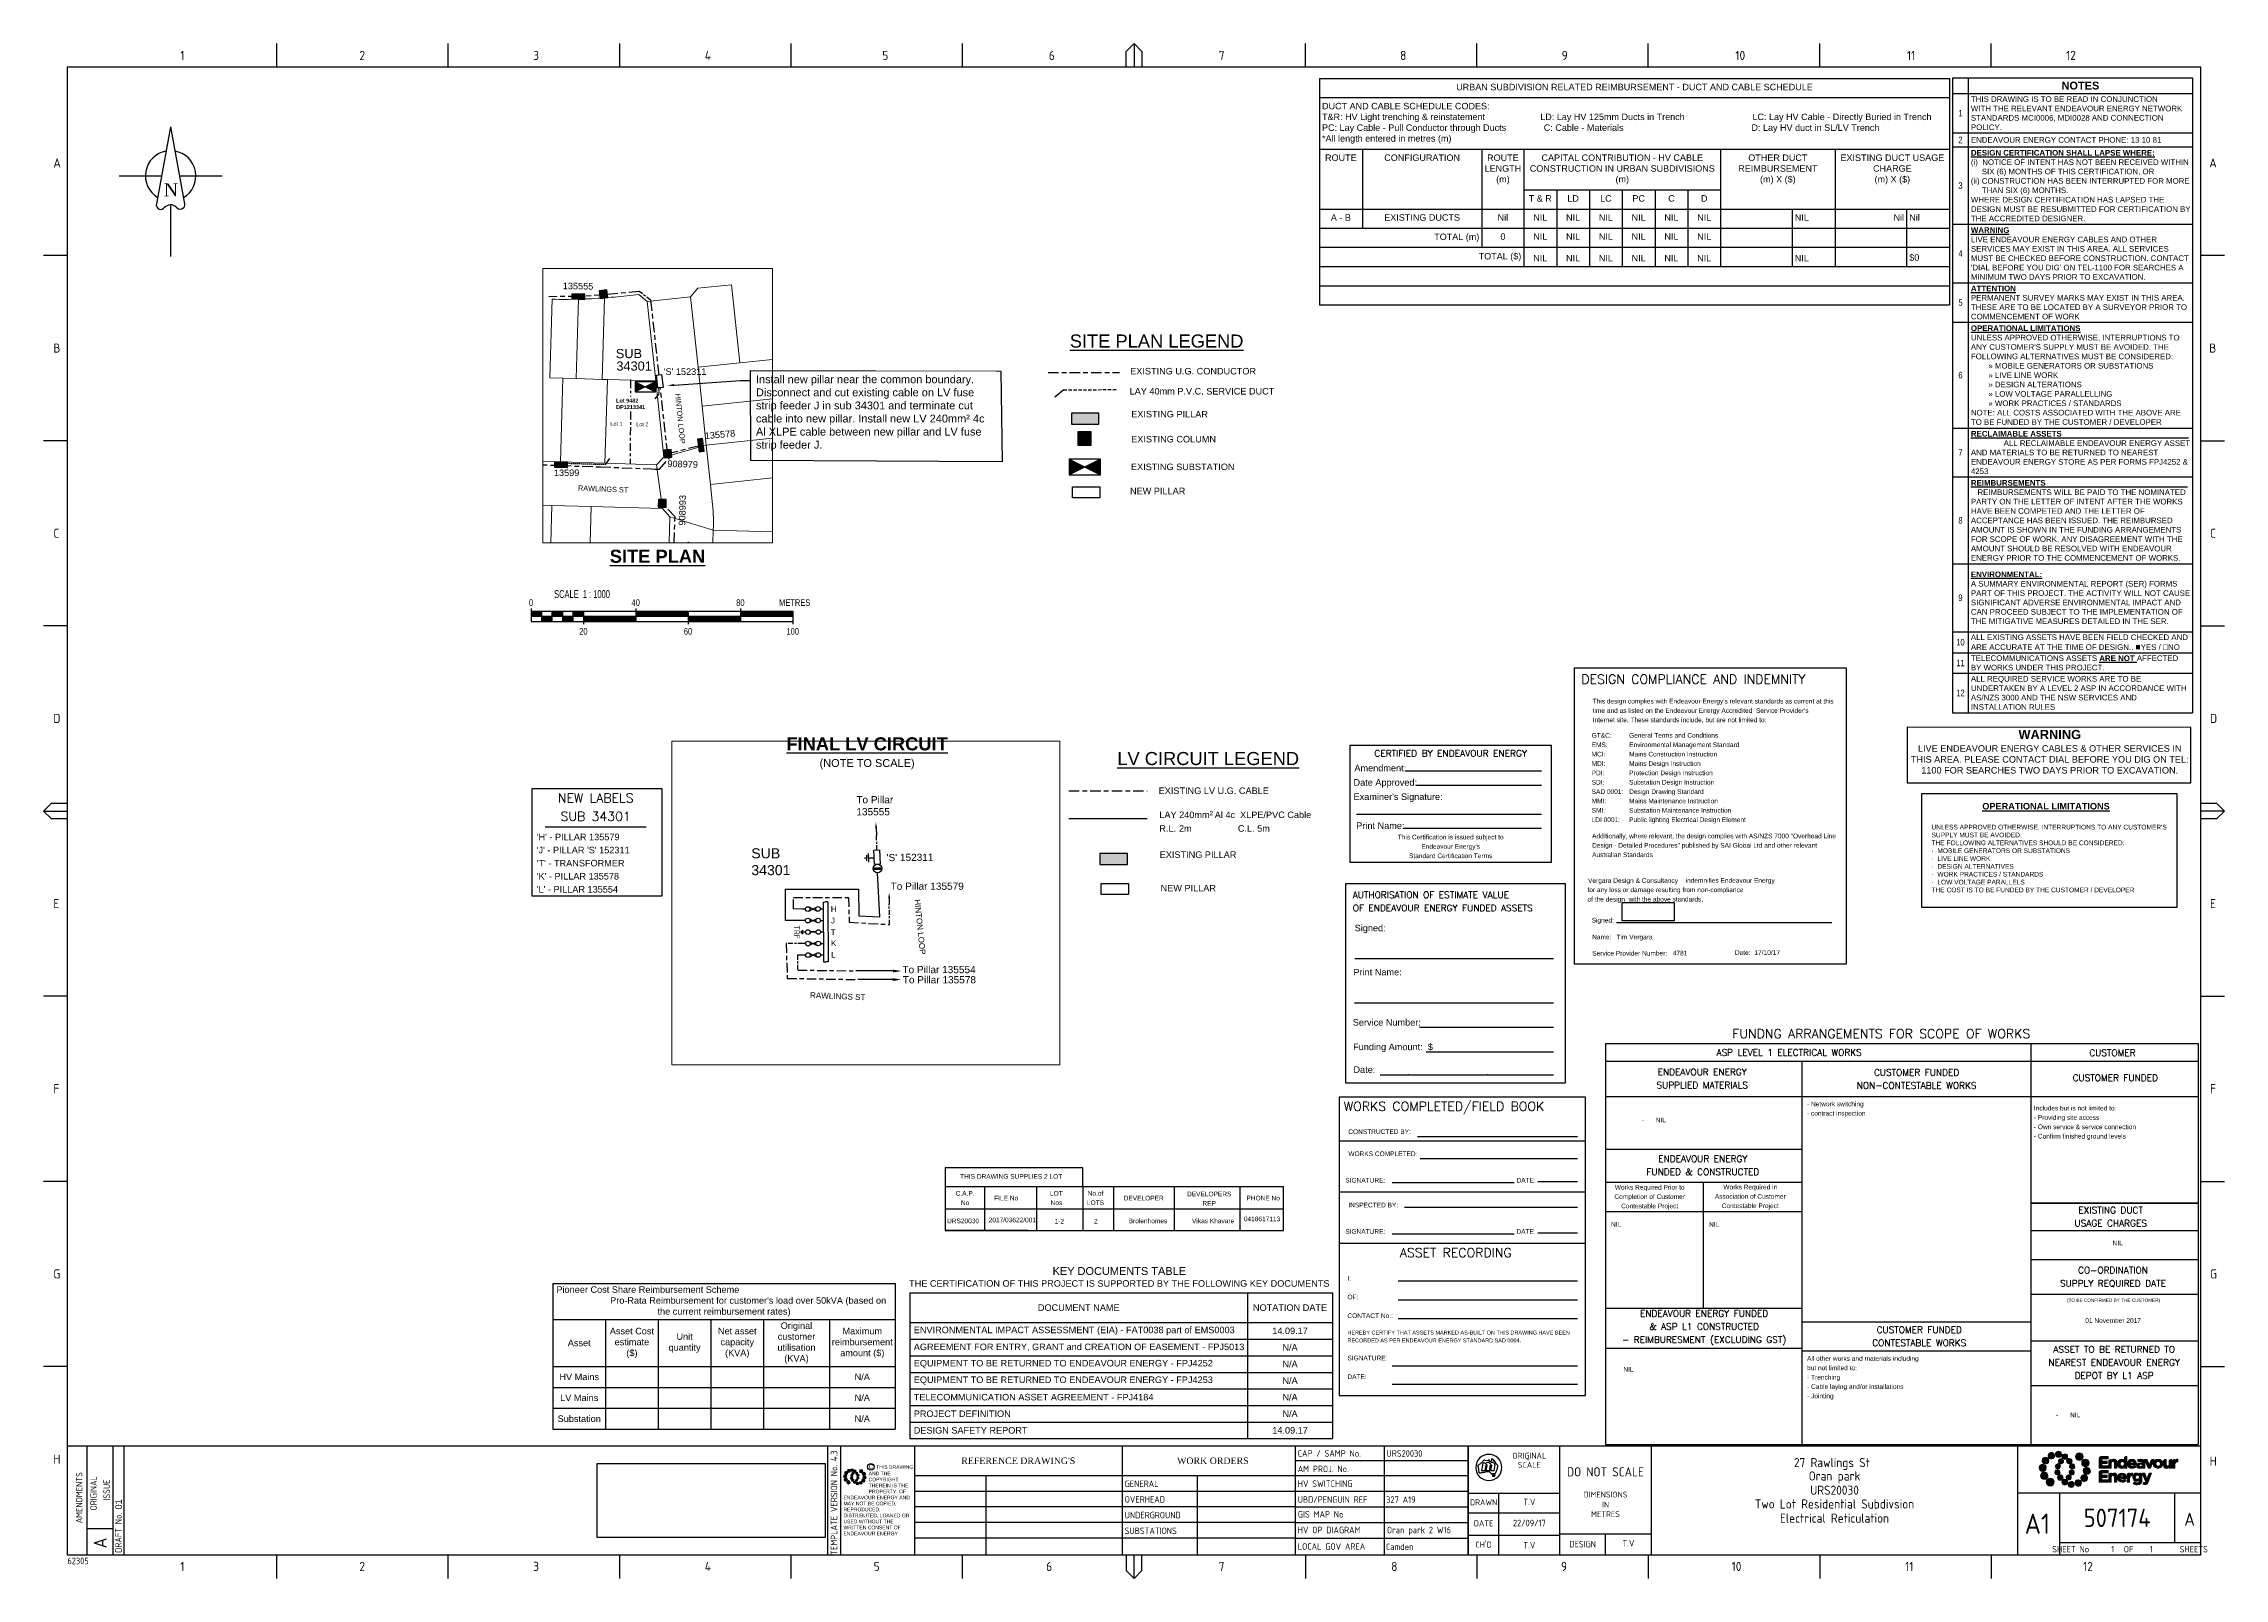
# Paper-space layout 'A1' of a CAD drawing. Header units: metres, sheet in millimetres. Extents: x -21 to 813, y -3 to 583.
# The model-space entities are those that its viewports show. They can reach past a viewport. Long polylines and large blocks are cut down to what shows.
import ezdxf
from ezdxf import colors
from ezdxf.entities.mleader import LeaderData, LeaderLine
from ezdxf.enums import TextEntityAlignment as Align
from ezdxf.math import Vec2, Vec3

# ---------------------------------------------------------------- set-up
doc = ezdxf.new("R2010")
doc.units = ezdxf.units.M
for name, pattern in [('Cable Exist OH', [1, 1, 0]), ('Cable Exist UG', [8.2, 4, -1.2, 1.8, -1.2]), ('CHAIN', [6, 3, -1, 1, -1]), ('DASHED', [0.75, 0.5, -0.25])]:
    doc.linetypes.add(name, pattern=pattern)
doc.layers.get('0').update_dxf_attribs({"color": 6})
for name, color, linetype in [('_User Miscellaneous1', 7, 'Continuous'), ('_User_LV_Exist', 7, 'Continuous'), ('Equip_LV_EXT', 7, 'Continuous'), ('Equip_LV_NEW', 2, 'Continuous'), ('Mains UG_EXT', 7, 'Continuous'), ('MAINS_LV_NEW_T84', 2, 'Continuous'), ('Mains_LV_SL_EXT', 7, 'Continuous'), ('Notes', 7, 'Continuous'), ('Services_SP_NEW', 2, 'Continuous'), ('Sub_LV_EXT', 7, 'Continuous'), ('Sub_SP_EXT', 7, 'Continuous'), ('SupportsUG_SP_EXT', 7, 'Continuous'), ('SupportsUG_SP_LV_EXT', 7, 'Continuous'), ('SupportsUG_SP_LV_NEW', 2, 'Continuous'), ('SupportsUG_SP_LV_SL_EXT', 7, 'Continuous')]:
    doc.layers.add(name, color=color, linetype=linetype)
doc.layers.add('Cadastre Land Parcels_SP_EXT', color=9, linetype='Continuous', lineweight=5)
doc.layers.add('Cadastre Roads_SP_EXT', color=9, linetype='Continuous', lineweight=5)
doc.layers.add('Viewports', color=6, linetype='Continuous', plot=False)
doc.styles.add('ARIAL', font='arial.ttf', dxfattribs={"height": 2})
doc.styles.add('COLUMN_LABEL', font='arial.ttf')
doc.styles.add('Elec', font='romand__.ttf')
doc.styles.add('iecARIAL', font='arial.ttf', dxfattribs={"height": 2})
doc.styles.add('iecISOCP', font='isocp.shx')
doc.styles.add('iecNAME', font='times.ttf')
doc.styles.add('iecTimesNewRoman', font='times.ttf')
doc.styles.add('IESYMBOL1', font='isocp.shx')
doc.styles.add('POLE_LABEL', font='arial.ttf')
doc.styles.get("Standard").update_dxf_attribs({"font": 'arial.ttf'})
doc.styles.add('StandardSBU', font='ARIALN.TTF', dxfattribs={"height": 2.5})
doc.styles.add('TECHNIC', font='technic_.ttf')
doc.linetypes.add('Cable New UG', pattern='A,7,-0.25,["x",Standard,S=2,R=0,X=0.2,Y=-0.8],-2.1', length=9.35)
picture_1 = doc.add_image_def('image1.jpg', size_in_pixel=(308, 109))

psp = doc.layouts.new('A1')

# ---------------------------------------------------------------- texts
at = {"layer": '_User Miscellaneous1', "color": 0, "linetype": 'ByBlock'}
psp.add_text('EXISTING LV U.G. CABLE', height=2.5, dxfattribs=at).set_placement((405.55, 297.92), align=Align.MIDDLE_LEFT)
at = {"layer": '_User Miscellaneous1', "color": 0}
psp.add_text('EXISTING PILLAR ', height=2.5, dxfattribs=at).set_placement((405.95, 273.5), align=Align.MIDDLE_LEFT)
psp.add_text('NEW PILLAR', height=2.5, dxfattribs=at).set_placement((406.3, 258.72), align=Align.BOTTOM_LEFT)
at = {"layer": '_User Miscellaneous1', "color": 0, "linetype": 'ByBlock', "insert": (405.81, 286.21), "char_height": 2.5, "width": 61.6092, "attachment_point": 4, "line_spacing_factor": 1.2}
psp.add_mtext('LAY 240mm{\\H1.0833x;\\C256;²\\fMS Shell Dlg 2|b0|i0|c0|p0;\\H0.65385x; }Al 4c  XLPE/PVC Cable\\P\\pt7.5,30;R.L.^I2m^IC.L. 5m', dxfattribs=at)
at = {"layer": 'Notes', "color": 0}
for s, p in [('EXISTING U.G. CONDUCTOR', (394.66, 456.24)), ('EXISTING SUBSTATION', (394.97, 419.68))]:
    psp.add_text(s, height=2.5, dxfattribs=at).set_placement(p, align=Align.BOTTOM_LEFT)
at = {"layer": 'Notes', "color": 7, "lineweight": -3}
psp.add_text('LAY 40mm P.V.C. SERVICE DUCT', height=2.5, dxfattribs=at).set_placement((394.45, 450.57), align=Align.MIDDLE_LEFT)
at = {"layer": 'Notes', "color": 0}
for s, p in [('EXISTING PILLAR ', (395.07, 441.82)), ('EXISTING COLUMN', (395.05, 432.26)), ('NEW PILLAR ', (394.6, 412.45))]:
    psp.add_text(s, height=2.5, dxfattribs=at).set_placement(p, align=Align.MIDDLE_LEFT)
at = {"layer": 'Notes', "char_height": 4, "attachment_point": 5, "style": 'iecARIAL'}
for s, insert in [('{\\H1.25x;\\LSITE PLAN LEGEND}', (404.77, 469.72)), ('{\\fArial|b1|i0|c0|p34;\\H1.25x;\\LSITE PLAN}', (214.04, 387.49)), ('{\\fArial|b1|i0|c0|p34;\\H1.25x;\\LFINAL LV CIRCUIT\\P\\fArial|b0|i0|c0|p34;\\H0.6x;\\l(NOTE TO SCALE)}', (294.13, 312.23)), ('{\\H1.25x;\\L LV CIRCUIT LEGEND}', (423.51, 310.19))]:
    psp.add_mtext_dynamic_manual_height_columns(s, width=91.4361, gutter_width=10, heights=[0], dxfattribs=dict(at, insert=insert))

msp = doc.modelspace()

# ---------------------------------------------------------------- texts
at = {"layer": '_User_LV_Exist', "attachment_point": 1}
for s, width, heights, insert, char_height in [('To Pillar 135555', 21.5853, [0], (292022.88, 6235452.03), 2.5), ('SUB\\P34301', 25.6521, [14.45], (291986.39, 6235433.91), 3.5), ('To Pillar 135579', 37.0289, [0], (292034.78, 6235421.99), 2.5), ('To Pillar 135554', 48.5598, [0], (292038.9, 6235393.03), 2.5), ('To Pillar 135578\\P', 44.5391, [5.89], (292039, 6235389.49), 2.5)]:
    msp.add_mtext_dynamic_manual_height_columns(s, width=width, gutter_width=85.35, heights=heights, dxfattribs=dict(at, insert=insert, char_height=char_height))
at = {"layer": 'Cadastre Roads_SP_EXT', "color": 0}
for s, rotation, p in [('HINTON LOOP', 275.68369, (292257, 6235584.97)), ('RAWLINGS ST', 357.54228, (292219.82, 6235548.05)), ('HINTON LOOP', 275.68369, (292043.07, 6235416.08)), ('RAWLINGS ST', 357.54228, (292006.75, 6235381.94))]:
    msp.add_text(s, height=2, rotation=rotation, dxfattribs=at).set_placement(p)
at = {"layer": 'Cadastre Roads_SP_EXT'}
msp.add_text('HINTON LOOP', height=1.8, rotation=86.45037, dxfattribs=at).set_placement((292262.24, 6235511.21))
at = {"layer": 'Notes', "attachment_point": 1}
for s, insert, char_height in [('SUB', (292234.31, 6235602.12), 3.5), ('Lot 1', (292232.23, 6235574.28), 1.5), ('Lot 2', (292242.12, 6235574.07), 1.5)]:
    msp.add_mtext_dynamic_manual_height_columns(s, width=10.0946, gutter_width=85.35, heights=[0], dxfattribs=dict(at, insert=insert, char_height=char_height))

# ---------------------------------------------------------------- blocks, each defined once
blk = doc.blocks.new('Note_Warning')
at = {"layer": 'Notes', "color": 0, "linetype": 'Continuous'}
blk.add_lwpolyline([(0, 0), (108.42, -0.04), (108.37, 21.2), (0.02, 21.22)], close=True, dxfattribs=at)
at = {"layer": 'Notes', "color": 0, "linetype": 'Continuous', "insert": (54.44, 20.23), "char_height": 3.5, "width": 105.9, "attachment_point": 2, "style": 'iecISOCP'}
blk.add_mtext('{\\fArial|b1|i0|c0|p34;WARNING\\P\\fArial|b0|i0|c0|p34;\\H0.7143x;LIVE ENDEAVOUR ENERGY CABLES & OTHER SERVICES IN THIS AREA. PLEASE CONTACT DIAL BEFORE YOU DIG ON TEL: 1100 FOR SEARCHES TWO DAYS PRIOR TO EXCAVATION.}', dxfattribs=at)
blk = doc.blocks.new('NorthPnt 11(NP11)')
for p, q in [((-19.7, 0.02), (-3.49, 0)), ((3.32, 0), (19.7, -0.02)), ((-0.08, -10.94), (-0.08, -30.8))]:
    blk.add_line(p, q)
for points in [[(-0.08, 18.81), (-5.43, -10.68, 0.877048), (-2.29, -11.9, -0.1543), (-0.08, -10.94, 0.090511)], [(-0.08, 18.81), (5.26, -10.68, -0.877048), (2.13, -11.9, 0.1543), (-0.08, -10.94, -0.090511)]]:
    blk.add_lwpolyline(points, format="xyb")
for start, end in [(100.5988, 238.86433), (300.09942, 80.43745)]:
    blk.add_arc((0, 0), 9.64, start, end)
at = {"color": 7, "style": 'iecNAME'}
blk.add_text('N', height=5.02, dxfattribs=at).set_placement((-2.62, -7.82))
blk = doc.blocks.new('Note_Operational Limitations')
at = {"layer": 'Notes', "linetype": 'Continuous', "lineweight": -3}
blk.add_lwpolyline([(0, 43.53), (97.49, 43.53), (97.49, 0), (0, 0)], close=True, dxfattribs=at)
at = {"layer": 'Notes', "linetype": 'Continuous', "lineweight": -3, "insert": (3.7, 39.97), "char_height": 2.50005, "width": 90.8, "attachment_point": 1}
blk.add_mtext("{\\fArial|b1|i0|c0|p34;                 \\C7;   \\LOPERATIONAL LIMITATIONS\\P\\P\\fArial|b0|i0|c0|p34;\\H0.72x;\\lUNLESS APPROVED OTHERWISE, INTERRUPTIONS TO ANY CUSTOMER'S SUPPLY MUST BE AVOIDED.\\PTHE FOLLOWING ALTERNATIVES SHOULD BE CONSIDERED:\\P·  MOBILE GENERATORS OR SUBSTATIONS\\P·  LIVE LINE WORK\\P·  DESIGN ALTERNATIVES\\P·  WORK PRACTICES / STANDARDS\\P·  LOW VOLTAGE PARALLELS\\PTHE COST IS TO BE FUNDED BY THE CUSTOMER / DEVELOPER}", dxfattribs=at)
blk = doc.blocks.new('NOTE_DESIGN-COMPLIANCE')
blk.add_line((16, 16.01), (98.33, 16.01))
blk.add_lwpolyline([(0, 113.3), (103.74, 113.3), (103.74, 0), (0, 0)], close=True)
at = {"color": 7, "lineweight": -3, "style": 'Elec'}
blk.add_text('DESIGN COMPLIANCE AND INDEMNITY', height=3.5, dxfattribs=at).set_placement((2.6, 106.13), align=Align.BOTTOM_LEFT)
at = {"color": 7, "lineweight": -3}
for s, p in [('Signed:', (6.54, 17.75)), ('Name:', (6.71, 11.32)), ('Service Provider Number:', (6.76, 5.11)), ('Date: ', (61.29, 5.38))]:
    blk.add_text(s, height=1.79, dxfattribs=at).set_placement(p, align=Align.TOP_LEFT)
at = {"color": 7, "lineweight": -3, "char_height": 1.79, "line_spacing_factor": 1.2}
for s, insert, attachment_point in [("This design complies with Endeavour Energy's relevant standards as current at this \\Ptime and as listed on the Endeavour Energy Accredited  Service Provider's\\PInternet site. These standards include, but are not limited to:", (6.92, 92.16), 7), ('GT&C:^IGeneral Terms and Conditions\\PEMS:^I^IEnvironmental Management Standard\\PMCI:^I^IMains Construction Instruction\\PMDI:^I^IMains Design Instruction\\PPDI:^I^IProtection Design Instruction\\PSDI:^I^ISubstation Design Instruction\\PSAD 0001:^IDesign Drawing Standard\\PMMI:^I^IMains Maintenance Instruction\\PSMI:^I^ISubstation Maintenance Instruction\\PLDI 0001:^IPublic lighting Electrical Design Element ', (6.53, 88.36), 1), ('\\PAdditionally, where relevant, the design complies with AS/NZS 7000 "Overhead Line\\PDesign - Detailed Procedures" published by SAI Global Ltd and other relevant \\PAustralian Standards', (6.7, 53.5), 1), ('                                                      indemnifies Endeavour Energy \\Pfor any loss or damage resulting from non-compliance \\Pof the design  with the above standards.', (4.93, 32.94), 1)]:
    blk.add_mtext(s, dxfattribs=dict(at, insert=insert, attachment_point=attachment_point))
at = {"ltscale": 0.5}
for tag, p in [('COMPANYNAME', (5.15, 31.1)), ('NAME', (16, 9.52)), ('SPN', (37.54, 3.38)), ('DATE', (68.73, 3.59))]:
    blk.add_attdef(tag, p, '', height=1.8, dxfattribs=at)
blk = doc.blocks.new('EE_LOGO_SMALL')
at = {"layer": 'Notes'}
h = blk.add_hatch(color=256, dxfattribs=at)
edge = h.paths.add_edge_path()
edge.add_spline(control_points=[(-8.4, 2), (-9.2, 2), (-9.8, 1.4), (-9.8, 0.7), (-9.9, -0.1), (-9.3, -0.7), (-8.6, -0.8), (-7.8, -0.8), (-7.2, -0.2), (-7.1, 0.5), (-7.1, 1.3), (-7.7, 1.9), (-8.4, 2)], knot_values=[0, 0, 0, 0, 1, 1, 1, 2, 2, 2, 3, 3, 3, 4, 4, 4, 4], degree=3, periodic=0)
h = blk.add_hatch(color=256, dxfattribs=at)
edge = h.paths.add_edge_path()
edge.add_spline(control_points=[(-6.8, 4.5), (-7.4, 4.8), (-8.2, 4.6), (-8.6, 4), (-8.9, 3.4), (-8.7, 2.6), (-8.1, 2.2), (-7.5, 1.9), (-6.7, 2.1), (-6.3, 2.7), (-6, 3.3), (-6.2, 4.1), (-6.8, 4.5)], knot_values=[0, 0, 0, 0, 1, 1, 1, 2, 2, 2, 3, 3, 3, 4, 4, 4, 4], degree=3, periodic=0)
h = blk.add_hatch(color=256, dxfattribs=at)
edge = h.paths.add_edge_path()
edge.add_spline(control_points=[(-4.2, 5.9), (-4.6, 6.5), (-5.3, 6.6), (-5.9, 6.3), (-6.4, 5.9), (-6.6, 5.1), (-6.2, 4.6), (-5.9, 4), (-5.1, 3.8), (-4.6, 4.2), (-4, 4.6), (-3.8, 5.3), (-4.2, 5.9)], knot_values=[0, 0, 0, 0, 1, 1, 1, 2, 2, 2, 3, 3, 3, 4, 4, 4, 4], degree=3, periodic=0)
h = blk.add_hatch(color=256, dxfattribs=at)
edge = h.paths.add_edge_path()
edge.add_spline(control_points=[(-1.3, 5.9), (-1.4, 6.5), (-2, 7), (-2.6, 6.9), (-3.3, 6.9), (-3.7, 6.3), (-3.7, 5.6), (-3.6, 5), (-3, 4.5), (-2.4, 4.6), (-1.7, 4.7), (-1.3, 5.2), (-1.3, 5.9)], knot_values=[0, 0, 0, 0, 1, 1, 1, 2, 2, 2, 3, 3, 3, 4, 4, 4, 4], degree=3, periodic=0)
h = blk.add_hatch(color=256, dxfattribs=at)
edge = h.paths.add_edge_path()
edge.add_spline(control_points=[(-2.5, 2.1), (-3, 2.2), (-3.5, 1.9), (-3.6, 1.3), (-3.7, 0.8), (-3.4, 0.3), (-2.9, 0.2), (-2.4, 0.1), (-1.9, 0.4), (-1.8, 0.9), (-1.7, 1.5), (-2, 2), (-2.5, 2.1)], knot_values=[0, 0, 0, 0, 1, 1, 1, 2, 2, 2, 3, 3, 3, 4, 4, 4, 4], degree=3, periodic=0)
h = blk.add_hatch(color=256, dxfattribs=at)
edge = h.paths.add_edge_path()
edge.add_spline(control_points=[(1, 4.9), (1, 4.3), (0.5, 3.8), (-0.1, 3.8), (-0.7, 3.8), (-1.2, 4.3), (-1.2, 4.9), (-1.2, 5.5), (-0.7, 6), (-0.1, 6), (0.5, 6), (1, 5.5), (1, 4.9)], knot_values=[0, 0, 0, 0, 1, 1, 1, 2, 2, 2, 3, 3, 3, 4, 4, 4, 4], degree=3, periodic=0)
edge = h.paths.add_edge_path()
edge.add_spline(control_points=[(-1.4, 4), (-1.9, 4.1), (-2.4, 3.8), (-2.5, 3.3), (-2.6, 2.7), (-2.3, 2.2), (-1.8, 2.1), (-1.3, 2), (-0.7, 2.3), (-0.6, 2.9), (-0.5, 3.4), (-0.9, 3.9), (-1.4, 4)], knot_values=[0, 0, 0, 0, 1, 1, 1, 2, 2, 2, 3, 3, 3, 4, 4, 4, 4], degree=3, periodic=0)
h = blk.add_hatch(color=256, dxfattribs=at)
edge = h.paths.add_edge_path()
edge.add_spline(control_points=[(2.3, 2.4), (2.8, 2.8), (2.8, 3.4), (2.4, 3.9), (2, 4.3), (1.4, 4.3), (0.9, 3.9), (0.5, 3.6), (0.5, 2.9), (0.9, 2.5), (1.2, 2), (1.9, 2), (2.3, 2.4)], knot_values=[0, 0, 0, 0, 1, 1, 1, 2, 2, 2, 3, 3, 3, 4, 4, 4, 4], degree=3, periodic=0)
edge = h.paths.add_edge_path()
edge.add_spline(control_points=[(1, 4.9), (1, 4.3), (0.5, 3.8), (-0.1, 3.8), (-0.7, 3.8), (-1.2, 4.3), (-1.2, 4.9), (-1.2, 5.5), (-0.7, 6), (-0.1, 6), (0.5, 6), (1, 5.5), (1, 4.9)], knot_values=[0, 0, 0, 0, 1, 1, 1, 2, 2, 2, 3, 3, 3, 4, 4, 4, 4], degree=3, periodic=0)
h = blk.add_hatch(color=256, dxfattribs=at)
edge = h.paths.add_edge_path()
edge.add_spline(control_points=[(1, 4.9), (1, 4.3), (0.5, 3.8), (-0.1, 3.8), (-0.7, 3.8), (-1.2, 4.3), (-1.2, 4.9), (-1.2, 5.5), (-0.7, 6), (-0.1, 6), (0.5, 6), (1, 5.5), (1, 4.9)], knot_values=[0, 0, 0, 0, 1, 1, 1, 2, 2, 2, 3, 3, 3, 4, 4, 4, 4], degree=3, periodic=0)
edge = h.paths.add_edge_path(flags=16)
edge.add_spline(control_points=[(1, 4.9), (1, 4.3), (0.5, 3.8), (-0.1, 3.8), (-0.7, 3.8), (-1.2, 4.3), (-1.2, 4.9), (-1.2, 5.5), (-0.7, 6), (-0.1, 6), (0.5, 6), (1, 5.5), (1, 4.9)], knot_values=[0, 0, 0, 0, 1, 1, 1, 2, 2, 2, 3, 3, 3, 4, 4, 4, 4], degree=3, periodic=0)
h = blk.add_hatch(color=256, dxfattribs=at)
edge = h.paths.add_edge_path()
edge.add_spline(control_points=[(3, 0.2), (3.5, 0.3), (3.8, 0.9), (3.7, 1.4), (3.6, 1.9), (3, 2.3), (2.5, 2.1), (1.9, 2), (1.6, 1.4), (1.8, 0.9), (1.9, 0.4), (2.5, 0.1), (3, 0.2)], knot_values=[0, 0, 0, 0, 1, 1, 1, 2, 2, 2, 3, 3, 3, 4, 4, 4, 4], degree=3, periodic=0)
h = blk.add_hatch(color=256, dxfattribs=at)
edge = h.paths.add_edge_path()
edge.add_spline(control_points=[(7, 4.9), (7, 4), (6.3, 3.4), (5.5, 3.4), (4.6, 3.4), (4, 4), (4, 4.9), (4, 5.7), (4.6, 6.4), (5.5, 6.4), (6.3, 6.4), (7, 5.7), (7, 4.9)], knot_values=[0, 0, 0, 0, 1, 1, 1, 2, 2, 2, 3, 3, 3, 4, 4, 4, 4], degree=3, periodic=0)
h = blk.add_hatch(color=256, dxfattribs=at)
edge = h.paths.add_edge_path()
edge.add_spline(control_points=[(8.4, 1.1), (9.1, 1.5), (9.4, 2.3), (9.1, 3), (8.8, 3.7), (7.9, 4.1), (7.2, 3.8), (6.5, 3.4), (6.2, 2.6), (6.5, 1.9), (6.8, 1.2), (7.7, 0.8), (8.4, 1.1)], knot_values=[0, 0, 0, 0, 1, 1, 1, 2, 2, 2, 3, 3, 3, 4, 4, 4, 4], degree=3, periodic=0)
h = blk.add_hatch(color=256, dxfattribs=at)
edge = h.paths.add_edge_path()
edge.add_spline(control_points=[(8.3, -1.9), (9, -1.9), (9.7, -1.4), (9.7, -0.6), (9.7, 0.1), (9.2, 0.8), (8.4, 0.8), (7.7, 0.8), (7, 0.3), (7, -0.5), (6.9, -1.2), (7.5, -1.9), (8.3, -1.9)], knot_values=[0, 0, 0, 0, 1, 1, 1, 2, 2, 2, 3, 3, 3, 4, 4, 4, 4], degree=3, periodic=0)
h = blk.add_hatch(color=256, dxfattribs=at)
edge = h.paths.add_edge_path()
edge.add_spline(control_points=[(-8.5, -1.1), (-9.2, -1.4), (-9.6, -2.3), (-9.3, -3), (-8.9, -3.7), (-8.1, -4), (-7.4, -3.7), (-6.7, -3.4), (-6.3, -2.5), (-6.6, -1.8), (-7, -1.1), (-7.8, -0.8), (-8.5, -1.1)], knot_values=[0, 0, 0, 0, 1, 1, 1, 2, 2, 2, 3, 3, 3, 4, 4, 4, 4], degree=3, periodic=0)
h = blk.add_hatch(color=256, dxfattribs=at)
edge = h.paths.add_edge_path()
edge.add_spline(control_points=[(-7.1, -4.8), (-7.1, -4), (-6.5, -3.3), (-5.6, -3.3), (-4.8, -3.3), (-4.1, -4), (-4.1, -4.8), (-4.1, -5.7), (-4.8, -6.3), (-5.6, -6.3), (-6.5, -6.3), (-7.1, -5.7), (-7.1, -4.8)], knot_values=[0, 0, 0, 0, 1, 1, 1, 2, 2, 2, 3, 3, 3, 4, 4, 4, 4], degree=3, periodic=0)
h = blk.add_hatch(color=256, dxfattribs=at)
edge = h.paths.add_edge_path()
edge.add_spline(control_points=[(-3.1, -0.2), (-3.7, -0.3), (-4, -0.8), (-3.8, -1.4), (-3.7, -1.9), (-3.2, -2.2), (-2.6, -2.1), (-2.1, -1.9), (-1.8, -1.4), (-1.9, -0.9), (-2.1, -0.3), (-2.6, 0), (-3.1, -0.2)], knot_values=[0, 0, 0, 0, 1, 1, 1, 2, 2, 2, 3, 3, 3, 4, 4, 4, 4], degree=3, periodic=0)
h = blk.add_hatch(color=256, dxfattribs=at)
edge = h.paths.add_edge_path()
edge.add_spline(control_points=[(-2.5, -2.3), (-2.9, -2.7), (-3, -3.4), (-2.6, -3.8), (-2.2, -4.2), (-1.5, -4.3), (-1.1, -3.9), (-0.7, -3.5), (-0.6, -2.8), (-1, -2.4), (-1.4, -2), (-2, -1.9), (-2.5, -2.3)], knot_values=[0, 0, 0, 0, 1, 1, 1, 2, 2, 2, 3, 3, 3, 4, 4, 4, 4], degree=3, periodic=0)
h = blk.add_hatch(color=256, dxfattribs=at)
edge = h.paths.add_edge_path()
edge.add_spline(control_points=[(-1.2, -4.8), (-1.2, -4.2), (-0.7, -3.7), (-0.1, -3.7), (0.5, -3.7), (1, -4.2), (1, -4.8), (1, -5.4), (0.5, -5.9), (-0.1, -5.9), (-0.7, -5.9), (-1.2, -5.4), (-1.2, -4.8)], knot_values=[0, 0, 0, 0, 1, 1, 1, 2, 2, 2, 3, 3, 3, 4, 4, 4, 4], degree=3, periodic=0)
h = blk.add_hatch(color=256, dxfattribs=at)
edge = h.paths.add_edge_path()
edge.add_spline(control_points=[(1.2, -3.9), (1.7, -4.1), (2.2, -3.7), (2.3, -3.2), (2.5, -2.7), (2.1, -2.2), (1.6, -2.1), (1.1, -2), (0.6, -2.3), (0.5, -2.8), (0.4, -3.3), (0.7, -3.8), (1.2, -3.9)], knot_values=[0, 0, 0, 0, 1, 1, 1, 2, 2, 2, 3, 3, 3, 4, 4, 4, 4], degree=3, periodic=0)
h = blk.add_hatch(color=256, dxfattribs=at)
edge = h.paths.add_edge_path()
edge.add_spline(control_points=[(1.2, -5.8), (1.3, -6.5), (1.8, -6.9), (2.5, -6.9), (3.1, -6.8), (3.6, -6.2), (3.5, -5.6), (3.4, -5), (2.9, -4.5), (2.2, -4.6), (1.6, -4.6), (1.1, -5.2), (1.2, -5.8)], knot_values=[0, 0, 0, 0, 1, 1, 1, 2, 2, 2, 3, 3, 3, 4, 4, 4, 4], degree=3, periodic=0)
h = blk.add_hatch(color=256, dxfattribs=at)
edge = h.paths.add_edge_path()
edge.add_spline(control_points=[(2.4, -2), (2.9, -2.1), (3.4, -1.8), (3.5, -1.3), (3.6, -0.8), (3.3, -0.3), (2.8, -0.2), (2.2, -0.1), (1.7, -0.4), (1.6, -0.9), (1.5, -1.4), (1.8, -1.9), (2.4, -2)], knot_values=[0, 0, 0, 0, 1, 1, 1, 2, 2, 2, 3, 3, 3, 4, 4, 4, 4], degree=3, periodic=0)
h = blk.add_hatch(color=256, dxfattribs=at)
edge = h.paths.add_edge_path()
edge.add_spline(control_points=[(4, -5.8), (4.4, -6.4), (5.2, -6.6), (5.7, -6.2), (6.3, -5.8), (6.5, -5.1), (6.1, -4.5), (5.7, -4), (5, -3.8), (4.4, -4.2), (3.8, -4.5), (3.7, -5.3), (4, -5.8)], knot_values=[0, 0, 0, 0, 1, 1, 1, 2, 2, 2, 3, 3, 3, 4, 4, 4, 4], degree=3, periodic=0)
h = blk.add_hatch(color=256, dxfattribs=at)
edge = h.paths.add_edge_path()
edge.add_spline(control_points=[(6.7, -4.4), (7.3, -4.8), (8.1, -4.6), (8.4, -4), (8.8, -3.3), (8.6, -2.6), (8, -2.2), (7.3, -1.8), (6.6, -2.1), (6.2, -2.7), (5.8, -3.3), (6, -4.1), (6.7, -4.4)], knot_values=[0, 0, 0, 0, 1, 1, 1, 2, 2, 2, 3, 3, 3, 4, 4, 4, 4], degree=3, periodic=0)
at = {"layer": 'Notes', "lineweight": 0}
for points in [[(1.8, 2.1), (1.8, 2.1)], [(-2, -2.1), (-2, -2.1)]]:
    blk.add_lwpolyline(points, dxfattribs=at)
for points in [[(-8.4, 2), (-9.2, 2), (-9.8, 1.4), (-9.8, 0.7), (-9.9, -0.1), (-9.3, -0.7), (-8.6, -0.8), (-7.8, -0.8), (-7.2, -0.2), (-7.1, 0.5), (-7.1, 1.3), (-7.7, 1.9), (-8.4, 2)], [(-6.8, 4.5), (-7.4, 4.8), (-8.2, 4.6), (-8.6, 4), (-8.9, 3.4), (-8.7, 2.6), (-8.1, 2.2), (-7.5, 1.9), (-6.7, 2.1), (-6.3, 2.7), (-6, 3.3), (-6.2, 4.1), (-6.8, 4.5)], [(-4.2, 5.9), (-4.6, 6.5), (-5.3, 6.6), (-5.9, 6.3), (-6.4, 5.9), (-6.6, 5.1), (-6.2, 4.6), (-5.9, 4), (-5.1, 3.8), (-4.6, 4.2), (-4, 4.6), (-3.8, 5.3), (-4.2, 5.9)], [(-1.3, 5.9), (-1.4, 6.5), (-2, 7), (-2.6, 6.9), (-3.3, 6.9), (-3.7, 6.3), (-3.7, 5.6), (-3.6, 5), (-3, 4.5), (-2.4, 4.6), (-1.7, 4.7), (-1.3, 5.2), (-1.3, 5.9)], [(-2.5, 2.1), (-3, 2.2), (-3.5, 1.9), (-3.6, 1.3), (-3.7, 0.8), (-3.4, 0.3), (-2.9, 0.2), (-2.4, 0.1), (-1.9, 0.4), (-1.8, 0.9), (-1.7, 1.5), (-2, 2), (-2.5, 2.1)], [(-1.4, 4), (-1.9, 4.1), (-2.4, 3.8), (-2.5, 3.3), (-2.6, 2.7), (-2.3, 2.2), (-1.8, 2.1), (-1.3, 2), (-0.7, 2.3), (-0.6, 2.9), (-0.5, 3.4), (-0.9, 3.9), (-1.4, 4)], [(1, 4.9), (1, 4.3), (0.5, 3.8), (-0.1, 3.8), (-0.7, 3.8), (-1.2, 4.3), (-1.2, 4.9), (-1.2, 5.5), (-0.7, 6), (-0.1, 6), (0.5, 6), (1, 5.5), (1, 4.9)], [(1, 4.9), (1, 4.3), (0.5, 3.8), (-0.1, 3.8), (-0.7, 3.8), (-1.2, 4.3), (-1.2, 4.9), (-1.2, 5.5), (-0.7, 6), (-0.1, 6), (0.5, 6), (1, 5.5), (1, 4.9)], [(2.3, 2.4), (2.8, 2.8), (2.8, 3.4), (2.4, 3.9), (2, 4.3), (1.4, 4.3), (0.9, 3.9), (0.5, 3.6), (0.5, 2.9), (0.9, 2.5), (1.2, 2), (1.9, 2), (2.3, 2.4)], [(3, 0.2), (3.5, 0.3), (3.8, 0.9), (3.7, 1.4), (3.6, 1.9), (3, 2.3), (2.5, 2.1), (1.9, 2), (1.6, 1.4), (1.8, 0.9), (1.9, 0.4), (2.5, 0.1), (3, 0.2)], [(7, 4.9), (7, 4), (6.3, 3.4), (5.5, 3.4), (4.6, 3.4), (4, 4), (4, 4.9), (4, 5.7), (4.6, 6.4), (5.5, 6.4), (6.3, 6.4), (7, 5.7), (7, 4.9)], [(8.4, 1.1), (9.1, 1.5), (9.4, 2.3), (9.1, 3), (8.8, 3.7), (7.9, 4.1), (7.2, 3.8), (6.5, 3.4), (6.2, 2.6), (6.5, 1.9), (6.8, 1.2), (7.7, 0.8), (8.4, 1.1)], [(8.3, -1.9), (9, -1.9), (9.7, -1.4), (9.7, -0.6), (9.7, 0.1), (9.2, 0.8), (8.4, 0.8), (7.7, 0.8), (7, 0.3), (7, -0.5), (6.9, -1.2), (7.5, -1.9), (8.3, -1.9)], [(-8.5, -1.1), (-9.2, -1.4), (-9.6, -2.3), (-9.3, -3), (-8.9, -3.7), (-8.1, -4), (-7.4, -3.7), (-6.7, -3.4), (-6.3, -2.5), (-6.6, -1.8), (-7, -1.1), (-7.8, -0.8), (-8.5, -1.1)], [(-7.1, -4.8), (-7.1, -4), (-6.5, -3.3), (-5.6, -3.3), (-4.8, -3.3), (-4.1, -4), (-4.1, -4.8), (-4.1, -5.7), (-4.8, -6.3), (-5.6, -6.3), (-6.5, -6.3), (-7.1, -5.7), (-7.1, -4.8)], [(-3.1, -0.2), (-3.7, -0.3), (-4, -0.8), (-3.8, -1.4), (-3.7, -1.9), (-3.2, -2.2), (-2.6, -2.1), (-2.1, -1.9), (-1.8, -1.4), (-1.9, -0.9), (-2.1, -0.3), (-2.6, 0), (-3.1, -0.2)], [(-2.5, -2.3), (-2.9, -2.7), (-3, -3.4), (-2.6, -3.8), (-2.2, -4.2), (-1.5, -4.3), (-1.1, -3.9), (-0.7, -3.5), (-0.6, -2.8), (-1, -2.4), (-1.4, -2), (-2, -1.9), (-2.5, -2.3)], [(-1.2, -4.8), (-1.2, -4.2), (-0.7, -3.7), (-0.1, -3.7), (0.5, -3.7), (1, -4.2), (1, -4.8), (1, -5.4), (0.5, -5.9), (-0.1, -5.9), (-0.7, -5.9), (-1.2, -5.4), (-1.2, -4.8)], [(1.2, -3.9), (1.7, -4.1), (2.2, -3.7), (2.3, -3.2), (2.5, -2.7), (2.1, -2.2), (1.6, -2.1), (1.1, -2), (0.6, -2.3), (0.5, -2.8), (0.4, -3.3), (0.7, -3.8), (1.2, -3.9)], [(1.2, -5.8), (1.3, -6.5), (1.8, -6.9), (2.5, -6.9), (3.1, -6.8), (3.6, -6.2), (3.5, -5.6), (3.4, -5), (2.9, -4.5), (2.2, -4.6), (1.6, -4.6), (1.1, -5.2), (1.2, -5.8)], [(2.4, -2), (2.9, -2.1), (3.4, -1.8), (3.5, -1.3), (3.6, -0.8), (3.3, -0.3), (2.8, -0.2), (2.2, -0.1), (1.7, -0.4), (1.6, -0.9), (1.5, -1.4), (1.8, -1.9), (2.4, -2)], [(4, -5.8), (4.4, -6.4), (5.2, -6.6), (5.7, -6.2), (6.3, -5.8), (6.5, -5.1), (6.1, -4.5), (5.7, -4), (5, -3.8), (4.4, -4.2), (3.8, -4.5), (3.7, -5.3), (4, -5.8)], [(6.7, -4.4), (7.3, -4.8), (8.1, -4.6), (8.4, -4), (8.8, -3.3), (8.6, -2.6), (8, -2.2), (7.3, -1.8), (6.6, -2.1), (6.2, -2.7), (5.8, -3.3), (6, -4.1), (6.7, -4.4)]]:
    blk.add_open_spline(points, degree=3, knots=[0, 0, 0, 0, 1, 1, 1, 2, 2, 2, 3, 3, 3, 4, 4, 4, 4], dxfattribs=at)
blk = doc.blocks.new('EE_COPYRIGHT_A1')
at = {"layer": 'Notes'}
blk.add_circle((9.53, -0.82), 1.15, dxfattribs=at)
at = {"xscale": 0.4, "yscale": 0.4, "zscale": 0.4}
blk.add_blockref('EE_LOGO_SMALL', (3.96, -4.29), dxfattribs=at)
at = {"layer": 'Notes', "insert": (0, 0), "char_height": 1.25, "width": 24.1208, "attachment_point": 1, "style": 'ARIAL'}
blk.add_mtext('\\pt8.75;               ^I{\\H1.2x;C } THIS DRAWING\\P\\pi-8.75,l8.75,t8.75,20;       ^IAND THE ^I\\P\\pi0,t8.75;COPYRIGHT\\P\\pi-8.75,t1.25,8.75;^I^ITHEREIN IS THE PROPERTY  OF \\P\\pi0,l0,t1.25;ENDEAVOUR ENERGY AND MAY NOT BE COPIED, REPRODUCED, DISTRIBUTED, LOANED OR USED WITHOUT THE WRITTEN CONSENT OF ENDEAVOUR ENERGY', dxfattribs=at)
blk = doc.blocks.new('EE_LOGO')
h = blk.add_hatch(color=7)
edge = h.paths.add_edge_path()
edge.add_spline(control_points=[(-25.34, 1.94), (-26.08, 1.98), (-26.72, 1.41), (-26.77, 0.66), (-26.81, -0.09), (-26.24, -0.72), (-25.49, -0.77), (-24.74, -0.81), (-24.1, -0.24), (-24.06, 0.51), (-24.02, 1.25), (-24.59, 1.89), (-25.34, 1.94)], knot_values=[0, 0, 0, 0, 1, 1, 1, 2, 2, 2, 3, 3, 3, 4, 4, 4, 4], degree=3, periodic=0)
h = blk.add_hatch(color=7)
edge = h.paths.add_edge_path()
edge.add_spline(control_points=[(-23.73, 4.46), (-24.34, 4.81), (-25.13, 4.61), (-25.49, 3.99), (-25.85, 3.38), (-25.64, 2.59), (-25.03, 2.23), (-24.41, 1.87), (-23.63, 2.08), (-23.27, 2.69), (-22.91, 3.31), (-23.12, 4.1), (-23.73, 4.46)], knot_values=[0, 0, 0, 0, 1, 1, 1, 2, 2, 2, 3, 3, 3, 4, 4, 4, 4], degree=3, periodic=0)
h = blk.add_hatch(color=7)
edge = h.paths.add_edge_path()
edge.add_spline(control_points=[(-21.12, 5.87), (-21.48, 6.44), (-22.24, 6.61), (-22.81, 6.24), (-23.37, 5.88), (-23.54, 5.12), (-23.17, 4.55), (-22.81, 3.98), (-22.05, 3.82), (-21.48, 4.19), (-20.92, 4.55), (-20.75, 5.31), (-21.12, 5.87)], knot_values=[0, 0, 0, 0, 1, 1, 1, 2, 2, 2, 3, 3, 3, 4, 4, 4, 4], degree=3, periodic=0)
h = blk.add_hatch(color=7)
edge = h.paths.add_edge_path()
edge.add_spline(control_points=[(-19.43, 2.06), (-19.94, 2.17), (-20.44, 1.84), (-20.55, 1.33), (-20.66, 0.82), (-20.34, 0.32), (-19.83, 0.21), (-19.32, 0.1), (-18.81, 0.42), (-18.71, 0.93), (-18.59, 1.44), (-18.92, 1.95), (-19.43, 2.06)], knot_values=[0, 0, 0, 0, 1, 1, 1, 2, 2, 2, 3, 3, 3, 4, 4, 4, 4], degree=3, periodic=0)
h = blk.add_hatch(color=7)
edge = h.paths.add_edge_path()
edge.add_spline(control_points=[(-18.27, 5.87), (-18.34, 6.5), (-18.91, 6.97), (-19.54, 6.9), (-20.18, 6.84), (-20.65, 6.27), (-20.58, 5.63), (-20.52, 4.99), (-19.95, 4.53), (-19.31, 4.59), (-18.67, 4.66), (-18.21, 5.23), (-18.27, 5.87)], knot_values=[0, 0, 0, 0, 1, 1, 1, 2, 2, 2, 3, 3, 3, 4, 4, 4, 4], degree=3, periodic=0)
h = blk.add_hatch(color=7)
edge = h.paths.add_edge_path()
edge.add_spline(control_points=[(-15.91, 4.86), (-15.91, 4.26), (-16.4, 3.77), (-17, 3.77), (-17.6, 3.77), (-18.08, 4.26), (-18.08, 4.86), (-18.08, 5.46), (-17.6, 5.95), (-17, 5.95), (-16.4, 5.95), (-15.91, 5.46), (-15.91, 4.86)], knot_values=[0, 0, 0, 0, 1, 1, 1, 2, 2, 2, 3, 3, 3, 4, 4, 4, 4], degree=3, periodic=0)
edge = h.paths.add_edge_path()
edge.add_spline(control_points=[(-18.29, 3.97), (-18.8, 4.08), (-19.3, 3.76), (-19.41, 3.25), (-19.52, 2.74), (-19.2, 2.23), (-18.69, 2.12), (-18.18, 2.01), (-17.67, 2.33), (-17.56, 2.84), (-17.45, 3.35), (-17.78, 3.86), (-18.29, 3.97)], knot_values=[0, 0, 0, 0, 1, 1, 1, 2, 2, 2, 3, 3, 3, 4, 4, 4, 4], degree=3, periodic=0)
h = blk.add_hatch(color=7)
edge = h.paths.add_edge_path()
edge.add_spline(control_points=[(-14.59, 2.36), (-14.16, 2.75), (-14.12, 3.41), (-14.51, 3.84), (-14.89, 4.27), (-15.55, 4.31), (-15.99, 3.93), (-16.42, 3.54), (-16.46, 2.88), (-16.07, 2.45), (-15.69, 2.01), (-15.02, 1.98), (-14.59, 2.36)], knot_values=[0, 0, 0, 0, 1, 1, 1, 2, 2, 2, 3, 3, 3, 4, 4, 4, 4], degree=3, periodic=0)
edge = h.paths.add_edge_path()
edge.add_spline(control_points=[(-15.91, 4.86), (-15.91, 4.26), (-16.4, 3.77), (-17, 3.77), (-17.6, 3.77), (-18.08, 4.26), (-18.08, 4.86), (-18.08, 5.46), (-17.6, 5.95), (-17, 5.95), (-16.4, 5.95), (-15.91, 5.46), (-15.91, 4.86)], knot_values=[0, 0, 0, 0, 1, 1, 1, 2, 2, 2, 3, 3, 3, 4, 4, 4, 4], degree=3, periodic=0)
h = blk.add_hatch(color=7)
edge = h.paths.add_edge_path()
edge.add_spline(control_points=[(-15.91, 4.86), (-15.91, 4.26), (-16.4, 3.77), (-17, 3.77), (-17.6, 3.77), (-18.08, 4.26), (-18.08, 4.86), (-18.08, 5.46), (-17.6, 5.95), (-17, 5.95), (-16.4, 5.95), (-15.91, 5.46), (-15.91, 4.86)], knot_values=[0, 0, 0, 0, 1, 1, 1, 2, 2, 2, 3, 3, 3, 4, 4, 4, 4], degree=3, periodic=0)
edge = h.paths.add_edge_path(flags=16)
edge.add_spline(control_points=[(-15.91, 4.86), (-15.91, 4.26), (-16.4, 3.77), (-17, 3.77), (-17.6, 3.77), (-18.08, 4.26), (-18.08, 4.86), (-18.08, 5.46), (-17.6, 5.95), (-17, 5.95), (-16.4, 5.95), (-15.91, 5.46), (-15.91, 4.86)], knot_values=[0, 0, 0, 0, 1, 1, 1, 2, 2, 2, 3, 3, 3, 4, 4, 4, 4], degree=3, periodic=0)
h = blk.add_hatch(color=7)
edge = h.paths.add_edge_path()
edge.add_spline(control_points=[(-13.94, 0.18), (-13.41, 0.32), (-13.09, 0.87), (-13.23, 1.4), (-13.37, 1.93), (-13.92, 2.25), (-14.45, 2.11), (-14.98, 1.97), (-15.3, 1.42), (-15.16, 0.89), (-15.02, 0.36), (-14.47, 0.04), (-13.94, 0.18)], knot_values=[0, 0, 0, 0, 1, 1, 1, 2, 2, 2, 3, 3, 3, 4, 4, 4, 4], degree=3, periodic=0)
h = blk.add_hatch(color=7)
edge = h.paths.add_edge_path()
edge.add_spline(control_points=[(-9.93, 4.86), (-9.93, 4.03), (-10.61, 3.35), (-11.44, 3.35), (-12.28, 3.35), (-12.95, 4.03), (-12.95, 4.86), (-12.95, 5.69), (-12.28, 6.37), (-11.44, 6.37), (-10.61, 6.37), (-9.93, 5.69), (-9.93, 4.86)], knot_values=[0, 0, 0, 0, 1, 1, 1, 2, 2, 2, 3, 3, 3, 4, 4, 4, 4], degree=3, periodic=0)
h = blk.add_hatch(color=7)
edge = h.paths.add_edge_path()
edge.add_spline(control_points=[(-8.55, 1.13), (-7.83, 1.45), (-7.5, 2.29), (-7.82, 3.01), (-8.14, 3.73), (-8.98, 4.06), (-9.7, 3.74), (-10.42, 3.42), (-10.75, 2.58), (-10.43, 1.86), (-10.11, 1.14), (-9.27, 0.81), (-8.55, 1.13)], knot_values=[0, 0, 0, 0, 1, 1, 1, 2, 2, 2, 3, 3, 3, 4, 4, 4, 4], degree=3, periodic=0)
h = blk.add_hatch(color=7)
edge = h.paths.add_edge_path()
edge.add_spline(control_points=[(-8.66, -1.92), (-7.91, -1.96), (-7.27, -1.39), (-7.23, -0.64), (-7.19, 0.1), (-7.76, 0.74), (-8.51, 0.78), (-9.25, 0.83), (-9.89, 0.26), (-9.94, -0.49), (-9.98, -1.24), (-9.41, -1.88), (-8.66, -1.92)], knot_values=[0, 0, 0, 0, 1, 1, 1, 2, 2, 2, 3, 3, 3, 4, 4, 4, 4], degree=3, periodic=0)
h = blk.add_hatch(color=7)
edge = h.paths.add_edge_path()
edge.add_spline(control_points=[(-3.85, 0.44), (-3.85, 0.44), (-3.85, 4.25), (-3.85, 4.3), (-3.85, 4.35), (-3.85, 4.86), (-3.29, 4.86), (-2.74, 4.86), (-0.49, 4.86), (-0.49, 4.86), (-0.49, 4.86), (-0.49, 4), (-0.49, 4), (-0.49, 4), (-2.89, 4), (-2.89, 4), (-2.89, 4), (-2.89, 3.1), (-2.89, 3.1), (-2.89, 3.1), (-0.8, 3.1), (-0.8, 3.1), (-0.8, 3.1), (-0.8, 2.23), (-0.8, 2.23), (-0.8, 2.23), (-2.89, 2.23), (-2.89, 2.23), (-2.89, 2.23), (-2.89, 1.31), (-2.89, 1.31), (-2.89, 1.31), (-0.49, 1.31), (-0.49, 1.31), (-0.49, 1.31), (-0.49, 0.44), (-0.49, 0.44), (-0.49, 0.44), (-3.85, 0.44), (-3.85, 0.44)], knot_values=[0, 0, 0, 0, 1, 1, 1, 2, 2, 2, 3, 3, 3, 4, 4, 4, 5, 5, 5, 6, 6, 6, 7, 7, 7, 8, 8, 8, 9, 9, 9, 10, 10, 10, 11, 11, 11, 12, 12, 12, 13, 13, 13, 13], degree=3, periodic=0)
h = blk.add_hatch(color=7)
edge = h.paths.add_edge_path()
edge.add_spline(control_points=[(1.94, 0.44), (1.94, 0.44), (1.94, 2.33), (1.94, 2.33), (1.94, 2.78), (1.73, 3.02), (1.36, 3.02), (1, 3.02), (0.76, 2.78), (0.76, 2.33), (0.76, 2.33), (0.76, 0.44), (0.76, 0.44), (0.76, 0.44), (-0.2, 0.44), (-0.2, 0.44), (-0.2, 0.44), (-0.2, 3.21), (-0.2, 3.27), (-0.2, 3.33), (-0.2, 3.82), (0.36, 3.82), (0.76, 3.82), (0.76, 3.82), (0.76, 3.82), (0.76, 3.82), (0.76, 3.35), (0.76, 3.35), (0.98, 3.63), (1.27, 3.89), (1.75, 3.89), (2.48, 3.89), (2.9, 3.41), (2.9, 2.63), (2.9, 2.63), (2.9, 0.44), (2.9, 0.44), (2.9, 0.44), (1.94, 0.44), (1.94, 0.44)], knot_values=[0, 0, 0, 0, 1, 1, 1, 2, 2, 2, 3, 3, 3, 4, 4, 4, 5, 5, 5, 6, 6, 6, 7, 7, 7, 8, 8, 8, 9, 9, 9, 10, 10, 10, 11, 11, 11, 12, 12, 12, 13, 13, 13, 13], degree=3, periodic=0)
h = blk.add_hatch(color=7)
edge = h.paths.add_edge_path(flags=16)
edge.add_spline(control_points=[(5.8, 2.13), (5.8, 2.69), (5.43, 3.07), (4.98, 3.07), (4.53, 3.07), (4.15, 2.7), (4.15, 2.13), (4.15, 2.13), (4.15, 2.12), (4.15, 2.12), (4.15, 1.56), (4.53, 1.19), (4.98, 1.19), (5.43, 1.19), (5.8, 1.56), (5.8, 2.12), (5.8, 2.12), (5.8, 2.13), (5.8, 2.13)], knot_values=[0, 0, 0, 0, 1, 1, 1, 2, 2, 2, 3, 3, 3, 4, 4, 4, 5, 5, 5, 6, 6, 6, 6], degree=3, periodic=0)
edge = h.paths.add_edge_path()
edge.add_spline(control_points=[(5.79, 0.44), (5.79, 0.44), (5.79, 0.92), (5.79, 0.92), (5.55, 0.6), (5.23, 0.37), (4.73, 0.37), (3.94, 0.37), (3.19, 0.99), (3.19, 2.12), (3.19, 2.12), (3.19, 2.13), (3.19, 2.13), (3.19, 3.26), (3.93, 3.88), (4.73, 3.88), (5.24, 3.88), (5.56, 3.65), (5.79, 3.38), (5.79, 3.38), (5.79, 4.27), (5.79, 4.3), (5.79, 4.34), (5.79, 4.86), (6.34, 4.86), (6.73, 4.86), (6.75, 4.86), (6.75, 4.86), (6.75, 4.86), (6.75, 0.44), (6.75, 0.44), (6.75, 0.44), (5.79, 0.44), (5.79, 0.44)], knot_values=[0, 0, 0, 0, 1, 1, 1, 2, 2, 2, 3, 3, 3, 4, 4, 4, 5, 5, 5, 6, 6, 6, 7, 7, 7, 8, 8, 8, 9, 9, 9, 10, 10, 10, 11, 11, 11, 11], degree=3, periodic=0)
h = blk.add_hatch(color=7)
edge = h.paths.add_edge_path()
edge.add_spline(control_points=[(8.69, 3.89), (7.7, 3.89), (7.01, 3.09), (7.01, 2.13), (7.01, 2.13), (7.01, 2.12), (7.01, 2.12), (7.01, 1.08), (7.77, 0.37), (8.78, 0.37), (9.39, 0.37), (9.85, 0.61), (10.16, 1), (10.16, 1), (9.62, 1.48), (9.62, 1.48), (9.35, 1.24), (9.12, 1.14), (8.79, 1.14), (8.33, 1.13), (8, 1.49), (7.95, 1.86), (7.91, 2.18), (7.93, 2.29), (7.95, 2.43), (8.02, 2.85), (8.29, 3.12), (8.69, 3.12), (9.09, 3.12), (9.34, 2.83), (9.4, 2.4), (9.4, 2.4), (8.14, 2.4), (8.14, 2.4), (8.14, 2.4), (8.12, 1.8), (8.64, 1.8), (9.17, 1.8), (10.32, 1.8), (10.32, 1.8), (10.33, 1.89), (10.34, 1.95), (10.34, 2.04), (10.34, 2.04), (10.34, 2.05), (10.34, 2.05), (10.34, 3.01), (9.82, 3.89), (8.69, 3.89)], knot_values=[0, 0, 0, 0, 1, 1, 1, 2, 2, 2, 3, 3, 3, 4, 4, 4, 5, 5, 5, 6, 6, 6, 7, 7, 7, 8, 8, 8, 9, 9, 9, 10, 10, 10, 11, 11, 11, 12, 12, 12, 13, 13, 13, 14, 14, 14, 15, 15, 15, 16, 16, 16, 16], degree=3, periodic=0)
h = blk.add_hatch(color=7)
edge = h.paths.add_edge_path(flags=16)
edge.add_spline(control_points=[(12.69, 1.8), (12.53, 1.88), (12.31, 1.93), (12.08, 1.93), (11.67, 1.93), (11.42, 1.77), (11.42, 1.46), (11.42, 1.46), (11.42, 1.45), (11.42, 1.45), (11.42, 1.19), (11.63, 1.04), (11.94, 1.04), (12.39, 1.04), (12.69, 1.29), (12.69, 1.63), (12.69, 1.63), (12.69, 1.8), (12.69, 1.8)], knot_values=[0, 0, 0, 0, 1, 1, 1, 2, 2, 2, 3, 3, 3, 4, 4, 4, 5, 5, 5, 6, 6, 6, 6], degree=3, periodic=0)
edge = h.paths.add_edge_path()
edge.add_spline(control_points=[(12.67, 0.44), (12.67, 0.44), (12.67, 0.81), (12.67, 0.81), (12.44, 0.55), (12.12, 0.38), (11.65, 0.38), (11.01, 0.38), (10.49, 0.74), (10.49, 1.41), (10.49, 1.41), (10.49, 1.42), (10.49, 1.42), (10.49, 2.16), (11.05, 2.5), (11.85, 2.5), (12.19, 2.5), (12.44, 2.45), (12.68, 2.37), (12.68, 2.37), (12.68, 2.42), (12.68, 2.42), (12.68, 2.82), (12.43, 3.07), (11.95, 3.07), (11.59, 3.07), (11.33, 3), (11.02, 2.89), (11.02, 2.89), (10.78, 3.62), (10.78, 3.62), (11.15, 3.78), (11.52, 3.89), (12.09, 3.89), (13.14, 3.89), (13.6, 3.35), (13.6, 2.43), (13.6, 2.43), (13.6, 0.44), (13.6, 0.44), (13.6, 0.44), (12.67, 0.44), (12.67, 0.44)], knot_values=[0, 0, 0, 0, 1, 1, 1, 2, 2, 2, 3, 3, 3, 4, 4, 4, 5, 5, 5, 6, 6, 6, 7, 7, 7, 8, 8, 8, 9, 9, 9, 10, 10, 10, 11, 11, 11, 12, 12, 12, 13, 13, 13, 14, 14, 14, 14], degree=3, periodic=0)
h = blk.add_hatch(color=7)
edge = h.paths.add_edge_path()
edge.add_spline(control_points=[(15.71, 0.44), (15.71, 0.44), (14.84, 0.44), (14.84, 0.44), (14.84, 0.44), (13.51, 3.83), (13.51, 3.83), (13.51, 3.83), (14.53, 3.83), (14.53, 3.83), (14.53, 3.83), (15.28, 1.58), (15.28, 1.58), (15.28, 1.58), (15.86, 3.3), (15.86, 3.3), (15.86, 3.3), (16.02, 3.83), (16.4, 3.83), (16.78, 3.83), (17.04, 3.83), (17.04, 3.83), (17.04, 3.83), (15.71, 0.44), (15.71, 0.44)], knot_values=[0, 0, 0, 0, 1, 1, 1, 2, 2, 2, 3, 3, 3, 4, 4, 4, 5, 5, 5, 6, 6, 6, 7, 7, 7, 8, 8, 8, 8], degree=3, periodic=0)
h = blk.add_hatch(color=7)
edge = h.paths.add_edge_path(flags=16)
edge.add_spline(control_points=[(19.52, 2.16), (19.52, 2.66), (19.16, 3.09), (18.63, 3.09), (18.08, 3.09), (17.75, 2.67), (17.75, 2.17), (17.75, 2.17), (17.75, 2.16), (17.75, 2.16), (17.75, 1.66), (18.11, 1.22), (18.64, 1.22), (19.19, 1.22), (19.52, 1.65), (19.52, 2.15), (19.52, 2.15), (19.52, 2.16), (19.52, 2.16)], knot_values=[0, 0, 0, 0, 1, 1, 1, 2, 2, 2, 3, 3, 3, 4, 4, 4, 5, 5, 5, 6, 6, 6, 6], degree=3, periodic=0)
edge = h.paths.add_edge_path()
edge.add_spline(control_points=[(18.63, 0.4), (17.58, 0.4), (16.8, 1.17), (16.8, 2.15), (16.8, 2.15), (16.8, 2.16), (16.8, 2.16), (16.8, 3.13), (17.59, 3.92), (18.64, 3.92), (19.69, 3.92), (20.46, 3.14), (20.46, 2.17), (20.46, 2.17), (20.46, 2.16), (20.46, 2.16), (20.46, 1.19), (19.68, 0.4), (18.63, 0.4)], knot_values=[0, 0, 0, 0, 1, 1, 1, 2, 2, 2, 3, 3, 3, 4, 4, 4, 5, 5, 5, 6, 6, 6, 6], degree=3, periodic=0)
h = blk.add_hatch(color=7)
edge = h.paths.add_edge_path()
edge.add_spline(control_points=[(22.86, 0.44), (22.86, 0.44), (22.86, 0.92), (22.86, 0.92), (22.64, 0.64), (22.36, 0.38), (21.87, 0.38), (21.15, 0.38), (20.72, 0.86), (20.72, 1.63), (20.72, 1.63), (20.72, 3.22), (20.72, 3.27), (20.72, 3.32), (20.72, 3.82), (21.28, 3.82), (21.68, 3.82), (21.68, 3.82), (21.68, 3.82), (21.68, 3.82), (21.68, 1.94), (21.68, 1.94), (21.68, 1.48), (21.9, 1.25), (22.26, 1.25), (22.63, 1.25), (22.86, 1.48), (22.86, 1.94), (22.86, 1.94), (22.86, 3.2), (22.86, 3.27), (22.86, 3.34), (22.87, 3.82), (23.42, 3.82), (23.82, 3.82), (23.82, 3.82), (23.82, 3.82), (23.82, 3.82), (23.82, 0.44), (23.82, 0.44), (23.82, 0.44), (22.86, 0.44), (22.86, 0.44)], knot_values=[0, 0, 0, 0, 1, 1, 1, 2, 2, 2, 3, 3, 3, 4, 4, 4, 5, 5, 5, 6, 6, 6, 7, 7, 7, 8, 8, 8, 9, 9, 9, 10, 10, 10, 11, 11, 11, 12, 12, 12, 13, 13, 13, 14, 14, 14, 14], degree=3, periodic=0)
h = blk.add_hatch(color=7)
edge = h.paths.add_edge_path()
edge.add_spline(control_points=[(26.09, 2.88), (25.46, 2.88), (25.06, 2.5), (25.06, 1.69), (25.06, 1.69), (25.06, 0.44), (25.06, 0.44), (25.06, 0.44), (24.1, 0.44), (24.1, 0.44), (24.1, 0.44), (24.1, 3.24), (24.1, 3.27), (24.1, 3.3), (24.1, 3.83), (24.66, 3.83), (25.22, 3.83), (25.06, 3.83), (25.06, 3.83), (25.06, 3.83), (25.06, 3.14), (25.06, 3.14), (25.26, 3.61), (25.58, 3.91), (26.14, 3.89), (26.14, 3.89), (26.14, 2.88), (26.14, 2.88), (26.14, 2.88), (26.09, 2.88), (26.09, 2.88)], knot_values=[0, 0, 0, 0, 1, 1, 1, 2, 2, 2, 3, 3, 3, 4, 4, 4, 5, 5, 5, 6, 6, 6, 7, 7, 7, 8, 8, 8, 9, 9, 9, 10, 10, 10, 10], degree=3, periodic=0)
h = blk.add_hatch(color=7)
edge = h.paths.add_edge_path()
edge.add_spline(control_points=[(-25.45, -1.11), (-26.17, -1.43), (-26.5, -2.27), (-26.18, -2.99), (-25.86, -3.71), (-25.02, -4.04), (-24.3, -3.72), (-23.58, -3.4), (-23.25, -2.56), (-23.57, -1.84), (-23.88, -1.12), (-24.72, -0.79), (-25.45, -1.11)], knot_values=[0, 0, 0, 0, 1, 1, 1, 2, 2, 2, 3, 3, 3, 4, 4, 4, 4], degree=3, periodic=0)
h = blk.add_hatch(color=7)
edge = h.paths.add_edge_path()
edge.add_spline(control_points=[(-24.06, -4.84), (-24.06, -4.01), (-23.39, -3.33), (-22.55, -3.33), (-21.72, -3.33), (-21.04, -4.01), (-21.04, -4.84), (-21.04, -5.68), (-21.72, -6.35), (-22.55, -6.35), (-23.39, -6.35), (-24.06, -5.68), (-24.06, -4.84)], knot_values=[0, 0, 0, 0, 1, 1, 1, 2, 2, 2, 3, 3, 3, 4, 4, 4, 4], degree=3, periodic=0)
h = blk.add_hatch(color=7)
edge = h.paths.add_edge_path()
edge.add_spline(control_points=[(-20.06, -0.16), (-20.59, -0.3), (-20.9, -0.85), (-20.76, -1.38), (-20.63, -1.91), (-20.08, -2.23), (-19.55, -2.09), (-19.02, -1.95), (-18.7, -1.4), (-18.84, -0.87), (-18.98, -0.34), (-19.52, -0.02), (-20.06, -0.16)], knot_values=[0, 0, 0, 0, 1, 1, 1, 2, 2, 2, 3, 3, 3, 4, 4, 4, 4], degree=3, periodic=0)
h = blk.add_hatch(color=7)
edge = h.paths.add_edge_path()
edge.add_spline(control_points=[(-19.41, -2.34), (-19.84, -2.73), (-19.88, -3.39), (-19.49, -3.82), (-19.1, -4.26), (-18.44, -4.29), (-18.01, -3.91), (-17.58, -3.52), (-17.54, -2.86), (-17.93, -2.43), (-18.31, -2), (-18.97, -1.96), (-19.41, -2.34)], knot_values=[0, 0, 0, 0, 1, 1, 1, 2, 2, 2, 3, 3, 3, 4, 4, 4, 4], degree=3, periodic=0)
h = blk.add_hatch(color=7)
edge = h.paths.add_edge_path()
edge.add_spline(control_points=[(-18.08, -4.84), (-18.08, -4.24), (-17.6, -3.76), (-17, -3.76), (-16.4, -3.76), (-15.91, -4.24), (-15.91, -4.84), (-15.91, -5.44), (-16.4, -5.93), (-17, -5.93), (-17.6, -5.93), (-18.08, -5.44), (-18.08, -4.84)], knot_values=[0, 0, 0, 0, 1, 1, 1, 2, 2, 2, 3, 3, 3, 4, 4, 4, 4], degree=3, periodic=0)
h = blk.add_hatch(color=7)
edge = h.paths.add_edge_path()
edge.add_spline(control_points=[(-15.71, -3.95), (-15.2, -4.06), (-14.69, -3.74), (-14.58, -3.23), (-14.47, -2.72), (-14.8, -2.21), (-15.31, -2.1), (-15.82, -1.99), (-16.32, -2.32), (-16.43, -2.83), (-16.54, -3.34), (-16.22, -3.84), (-15.71, -3.95)], knot_values=[0, 0, 0, 0, 1, 1, 1, 2, 2, 2, 3, 3, 3, 4, 4, 4, 4], degree=3, periodic=0)
h = blk.add_hatch(color=7)
edge = h.paths.add_edge_path()
edge.add_spline(control_points=[(-15.72, -5.85), (-15.66, -6.49), (-15.09, -6.95), (-14.45, -6.89), (-13.81, -6.82), (-13.35, -6.25), (-13.41, -5.62), (-13.48, -4.98), (-14.05, -4.51), (-14.68, -4.58), (-15.33, -4.64), (-15.79, -5.21), (-15.72, -5.85)], knot_values=[0, 0, 0, 0, 1, 1, 1, 2, 2, 2, 3, 3, 3, 4, 4, 4, 4], degree=3, periodic=0)
h = blk.add_hatch(color=7)
edge = h.paths.add_edge_path()
edge.add_spline(control_points=[(-14.57, -2.04), (-14.06, -2.15), (-13.55, -1.83), (-13.44, -1.32), (-13.33, -0.81), (-13.66, -0.3), (-14.17, -0.19), (-14.68, -0.08), (-15.18, -0.4), (-15.29, -0.92), (-15.4, -1.43), (-15.08, -1.93), (-14.57, -2.04)], knot_values=[0, 0, 0, 0, 1, 1, 1, 2, 2, 2, 3, 3, 3, 4, 4, 4, 4], degree=3, periodic=0)
h = blk.add_hatch(color=7)
edge = h.paths.add_edge_path()
edge.add_spline(control_points=[(-12.88, -5.86), (-12.52, -6.43), (-11.76, -6.59), (-11.19, -6.23), (-10.62, -5.86), (-10.46, -5.1), (-10.82, -4.53), (-11.19, -3.97), (-11.95, -3.8), (-12.51, -4.17), (-13.08, -4.53), (-13.25, -5.29), (-12.88, -5.86)], knot_values=[0, 0, 0, 0, 1, 1, 1, 2, 2, 2, 3, 3, 3, 4, 4, 4, 4], degree=3, periodic=0)
h = blk.add_hatch(color=7)
edge = h.paths.add_edge_path()
edge.add_spline(control_points=[(-10.27, -4.44), (-9.65, -4.79), (-8.86, -4.59), (-8.51, -3.97), (-8.15, -3.36), (-8.36, -2.57), (-8.97, -2.22), (-9.58, -1.86), (-10.37, -2.06), (-10.73, -2.68), (-11.09, -3.29), (-10.88, -4.08), (-10.27, -4.44)], knot_values=[0, 0, 0, 0, 1, 1, 1, 2, 2, 2, 3, 3, 3, 4, 4, 4, 4], degree=3, periodic=0)
h = blk.add_hatch(color=7)
edge = h.paths.add_edge_path()
edge.add_spline(control_points=[(-3.85, -4.84), (-3.85, -4.84), (-3.85, -1.03), (-3.85, -0.98), (-3.85, -0.94), (-3.85, -0.42), (-3.29, -0.42), (-2.74, -0.42), (-0.49, -0.42), (-0.49, -0.42), (-0.49, -0.42), (-0.49, -1.29), (-0.49, -1.29), (-0.49, -1.29), (-2.89, -1.29), (-2.89, -1.29), (-2.89, -1.29), (-2.89, -2.19), (-2.89, -2.19), (-2.89, -2.19), (-0.8, -2.19), (-0.8, -2.19), (-0.8, -2.19), (-0.8, -3.05), (-0.8, -3.05), (-0.8, -3.05), (-2.89, -3.05), (-2.89, -3.05), (-2.89, -3.05), (-2.89, -3.98), (-2.89, -3.98), (-2.89, -3.98), (-0.49, -3.98), (-0.49, -3.98), (-0.49, -3.98), (-0.49, -4.84), (-0.49, -4.84), (-0.49, -4.84), (-3.85, -4.84), (-3.85, -4.84)], knot_values=[0, 0, 0, 0, 1, 1, 1, 2, 2, 2, 3, 3, 3, 4, 4, 4, 5, 5, 5, 6, 6, 6, 7, 7, 7, 8, 8, 8, 9, 9, 9, 10, 10, 10, 11, 11, 11, 12, 12, 12, 13, 13, 13, 13], degree=3, periodic=0)
h = blk.add_hatch(color=7)
edge = h.paths.add_edge_path()
edge.add_spline(control_points=[(1.94, -4.84), (1.94, -4.84), (1.94, -2.96), (1.94, -2.96), (1.94, -2.5), (1.73, -2.27), (1.36, -2.27), (1, -2.27), (0.76, -2.5), (0.76, -2.96), (0.76, -2.96), (0.76, -4.84), (0.76, -4.84), (0.76, -4.84), (-0.2, -4.84), (-0.2, -4.84), (-0.2, -4.84), (-0.2, -2.07), (-0.2, -2.01), (-0.2, -1.96), (-0.2, -1.46), (0.36, -1.46), (0.76, -1.46), (0.76, -1.46), (0.76, -1.46), (0.76, -1.46), (0.76, -1.94), (0.76, -1.94), (0.98, -1.65), (1.27, -1.4), (1.75, -1.4), (2.48, -1.4), (2.9, -1.88), (2.9, -2.65), (2.9, -2.65), (2.9, -4.84), (2.9, -4.84), (2.9, -4.84), (1.94, -4.84), (1.94, -4.84)], knot_values=[0, 0, 0, 0, 1, 1, 1, 2, 2, 2, 3, 3, 3, 4, 4, 4, 5, 5, 5, 6, 6, 6, 7, 7, 7, 8, 8, 8, 9, 9, 9, 10, 10, 10, 11, 11, 11, 12, 12, 12, 13, 13, 13, 13], degree=3, periodic=0)
h = blk.add_hatch(color=7)
edge = h.paths.add_edge_path()
edge.add_spline(control_points=[(4.87, -1.4), (3.88, -1.4), (3.19, -2.19), (3.19, -3.16), (3.19, -3.16), (3.19, -3.17), (3.19, -3.17), (3.19, -4.21), (3.94, -4.92), (4.96, -4.92), (5.57, -4.92), (6.03, -4.68), (6.34, -4.29), (6.34, -4.29), (5.79, -3.8), (5.79, -3.8), (5.53, -4.05), (5.29, -4.14), (4.97, -4.15), (4.51, -4.16), (4.18, -3.79), (4.13, -3.42), (4.09, -3.1), (4.11, -3), (4.13, -2.86), (4.2, -2.44), (4.47, -2.17), (4.87, -2.17), (5.27, -2.17), (5.52, -2.46), (5.58, -2.89), (5.58, -2.89), (4.32, -2.89), (4.32, -2.89), (4.32, -2.89), (4.29, -3.49), (4.82, -3.49), (5.35, -3.49), (6.5, -3.49), (6.5, -3.49), (6.51, -3.4), (6.51, -3.34), (6.51, -3.25), (6.51, -3.25), (6.51, -3.23), (6.51, -3.23), (6.51, -2.27), (6, -1.4), (4.87, -1.4)], knot_values=[0, 0, 0, 0, 1, 1, 1, 2, 2, 2, 3, 3, 3, 4, 4, 4, 5, 5, 5, 6, 6, 6, 7, 7, 7, 8, 8, 8, 9, 9, 9, 10, 10, 10, 11, 11, 11, 12, 12, 12, 13, 13, 13, 14, 14, 14, 15, 15, 15, 16, 16, 16, 16], degree=3, periodic=0)
h = blk.add_hatch(color=7)
edge = h.paths.add_edge_path()
edge.add_spline(control_points=[(8.77, -2.4), (8.13, -2.4), (7.74, -2.79), (7.74, -3.6), (7.74, -3.6), (7.74, -4.85), (7.74, -4.85), (7.74, -4.85), (6.78, -4.85), (6.78, -4.85), (6.78, -4.85), (6.78, -2.05), (6.78, -2.02), (6.78, -1.99), (6.77, -1.46), (7.33, -1.46), (7.74, -1.46), (7.74, -1.46), (7.74, -1.46), (7.74, -1.46), (7.74, -2.15), (7.74, -2.15), (7.93, -1.68), (8.25, -1.37), (8.82, -1.4), (8.82, -1.4), (8.82, -2.4), (8.82, -2.4), (8.82, -2.4), (8.77, -2.4), (8.77, -2.4)], knot_values=[0, 0, 0, 0, 1, 1, 1, 2, 2, 2, 3, 3, 3, 4, 4, 4, 5, 5, 5, 6, 6, 6, 7, 7, 7, 8, 8, 8, 9, 9, 9, 10, 10, 10, 10], degree=3, periodic=0)
h = blk.add_hatch(color=7)
edge = h.paths.add_edge_path(flags=16)
edge.add_spline(control_points=[(11.56, -2.97), (11.56, -2.51), (11.2, -2.19), (10.73, -2.19), (10.26, -2.19), (9.91, -2.51), (9.91, -2.97), (9.91, -2.97), (9.91, -2.99), (9.91, -2.99), (9.91, -3.45), (10.26, -3.77), (10.73, -3.77), (11.2, -3.77), (11.56, -3.45), (11.56, -2.99), (11.56, -2.99), (11.56, -2.97), (11.56, -2.97)], knot_values=[0, 0, 0, 0, 1, 1, 1, 2, 2, 2, 3, 3, 3, 4, 4, 4, 5, 5, 5, 6, 6, 6, 6], degree=3, periodic=0)
edge = h.paths.add_edge_path()
edge.add_spline(control_points=[(10.62, -5.87), (10.07, -5.87), (9.55, -5.74), (9.12, -5.51), (9.12, -5.51), (9.45, -4.79), (9.45, -4.79), (9.8, -4.99), (10.14, -5.1), (10.59, -5.1), (11.25, -5.1), (11.56, -4.79), (11.56, -4.18), (11.56, -4.18), (11.56, -4.02), (11.56, -4.02), (11.27, -4.36), (10.96, -4.57), (10.45, -4.57), (9.66, -4.57), (8.95, -3.99), (8.95, -2.99), (8.95, -2.99), (8.95, -2.97), (8.95, -2.97), (8.95, -1.96), (9.68, -1.4), (10.45, -1.4), (10.98, -1.4), (11.29, -1.62), (11.54, -1.9), (11.54, -1.9), (11.54, -1.46), (11.54, -1.46), (11.54, -1.46), (11.54, -1.46), (11.95, -1.46), (12.51, -1.46), (12.5, -2.02), (12.5, -2.02), (12.5, -2.02), (12.5, -4.08), (12.5, -4.08), (12.5, -5.36), (11.87, -5.87), (10.62, -5.87)], knot_values=[0, 0, 0, 0, 1, 1, 1, 2, 2, 2, 3, 3, 3, 4, 4, 4, 5, 5, 5, 6, 6, 6, 7, 7, 7, 8, 8, 8, 9, 9, 9, 10, 10, 10, 11, 11, 11, 12, 12, 12, 13, 13, 13, 14, 14, 14, 15, 15, 15, 15], degree=3, periodic=0)
h = blk.add_hatch(color=7)
edge = h.paths.add_edge_path()
edge.add_spline(control_points=[(14.84, -4.92), (14.58, -5.61), (14.31, -5.87), (13.73, -5.87), (13.38, -5.87), (13.13, -5.78), (12.88, -5.64), (12.88, -5.64), (13.2, -4.94), (13.2, -4.94), (13.33, -5.02), (13.49, -5.07), (13.61, -5.07), (13.78, -5.07), (13.86, -5.02), (13.95, -4.85), (13.95, -4.85), (12.62, -1.46), (12.62, -1.46), (12.62, -1.46), (13.64, -1.46), (13.64, -1.46), (13.64, -1.46), (14.41, -3.76), (14.41, -3.76), (14.41, -3.76), (14.97, -2.01), (14.97, -2.01), (14.97, -2.01), (15.14, -1.46), (15.5, -1.46), (15.86, -1.46), (16.14, -1.46), (16.14, -1.46), (16.14, -1.46), (14.84, -4.92), (14.84, -4.92)], knot_values=[0, 0, 0, 0, 1, 1, 1, 2, 2, 2, 3, 3, 3, 4, 4, 4, 5, 5, 5, 6, 6, 6, 7, 7, 7, 8, 8, 8, 9, 9, 9, 10, 10, 10, 11, 11, 11, 12, 12, 12, 12], degree=3, periodic=0)
at = {"color": 7, "lineweight": 0}
for points in [[(-15.08, 2.11), (-15.08, 2.11)], [(-18.92, -2.1), (-18.92, -2.1)]]:
    blk.add_lwpolyline(points, dxfattribs=at)
for points, knots in [([(-25.34, 1.94), (-26.08, 1.98), (-26.72, 1.41), (-26.77, 0.66), (-26.81, -0.09), (-26.24, -0.72), (-25.49, -0.77), (-24.74, -0.81), (-24.1, -0.24), (-24.06, 0.51), (-24.02, 1.25), (-24.59, 1.89), (-25.34, 1.94)], [0, 0, 0, 0, 1, 1, 1, 2, 2, 2, 3, 3, 3, 4, 4, 4, 4]), ([(-23.73, 4.46), (-24.34, 4.81), (-25.13, 4.61), (-25.49, 3.99), (-25.85, 3.38), (-25.64, 2.59), (-25.03, 2.23), (-24.41, 1.87), (-23.63, 2.08), (-23.27, 2.69), (-22.91, 3.31), (-23.12, 4.1), (-23.73, 4.46)], [0, 0, 0, 0, 1, 1, 1, 2, 2, 2, 3, 3, 3, 4, 4, 4, 4]), ([(-21.12, 5.87), (-21.48, 6.44), (-22.24, 6.61), (-22.81, 6.24), (-23.37, 5.88), (-23.54, 5.12), (-23.17, 4.55), (-22.81, 3.98), (-22.05, 3.82), (-21.48, 4.19), (-20.92, 4.55), (-20.75, 5.31), (-21.12, 5.87)], [0, 0, 0, 0, 1, 1, 1, 2, 2, 2, 3, 3, 3, 4, 4, 4, 4]), ([(-19.43, 2.06), (-19.94, 2.17), (-20.44, 1.84), (-20.55, 1.33), (-20.66, 0.82), (-20.34, 0.32), (-19.83, 0.21), (-19.32, 0.1), (-18.81, 0.42), (-18.71, 0.93), (-18.59, 1.44), (-18.92, 1.95), (-19.43, 2.06)], [0, 0, 0, 0, 1, 1, 1, 2, 2, 2, 3, 3, 3, 4, 4, 4, 4]), ([(-18.27, 5.87), (-18.34, 6.5), (-18.91, 6.97), (-19.54, 6.9), (-20.18, 6.84), (-20.65, 6.27), (-20.58, 5.63), (-20.52, 4.99), (-19.95, 4.53), (-19.31, 4.59), (-18.67, 4.66), (-18.21, 5.23), (-18.27, 5.87)], [0, 0, 0, 0, 1, 1, 1, 2, 2, 2, 3, 3, 3, 4, 4, 4, 4]), ([(-18.29, 3.97), (-18.8, 4.08), (-19.3, 3.76), (-19.41, 3.25), (-19.52, 2.74), (-19.2, 2.23), (-18.69, 2.12), (-18.18, 2.01), (-17.67, 2.33), (-17.56, 2.84), (-17.45, 3.35), (-17.78, 3.86), (-18.29, 3.97)], [0, 0, 0, 0, 1, 1, 1, 2, 2, 2, 3, 3, 3, 4, 4, 4, 4]), ([(-15.91, 4.86), (-15.91, 4.26), (-16.4, 3.77), (-17, 3.77), (-17.6, 3.77), (-18.08, 4.26), (-18.08, 4.86), (-18.08, 5.46), (-17.6, 5.95), (-17, 5.95), (-16.4, 5.95), (-15.91, 5.46), (-15.91, 4.86)], [0, 0, 0, 0, 1, 1, 1, 2, 2, 2, 3, 3, 3, 4, 4, 4, 4]), ([(-15.91, 4.86), (-15.91, 4.26), (-16.4, 3.77), (-17, 3.77), (-17.6, 3.77), (-18.08, 4.26), (-18.08, 4.86), (-18.08, 5.46), (-17.6, 5.95), (-17, 5.95), (-16.4, 5.95), (-15.91, 5.46), (-15.91, 4.86)], [0, 0, 0, 0, 1, 1, 1, 2, 2, 2, 3, 3, 3, 4, 4, 4, 4]), ([(-14.59, 2.36), (-14.16, 2.75), (-14.12, 3.41), (-14.51, 3.84), (-14.89, 4.27), (-15.55, 4.31), (-15.99, 3.93), (-16.42, 3.54), (-16.46, 2.88), (-16.07, 2.45), (-15.69, 2.01), (-15.02, 1.98), (-14.59, 2.36)], [0, 0, 0, 0, 1, 1, 1, 2, 2, 2, 3, 3, 3, 4, 4, 4, 4]), ([(-13.94, 0.18), (-13.41, 0.32), (-13.09, 0.87), (-13.23, 1.4), (-13.37, 1.93), (-13.92, 2.25), (-14.45, 2.11), (-14.98, 1.97), (-15.3, 1.42), (-15.16, 0.89), (-15.02, 0.36), (-14.47, 0.04), (-13.94, 0.18)], [0, 0, 0, 0, 1, 1, 1, 2, 2, 2, 3, 3, 3, 4, 4, 4, 4]), ([(-9.93, 4.86), (-9.93, 4.03), (-10.61, 3.35), (-11.44, 3.35), (-12.28, 3.35), (-12.95, 4.03), (-12.95, 4.86), (-12.95, 5.69), (-12.28, 6.37), (-11.44, 6.37), (-10.61, 6.37), (-9.93, 5.69), (-9.93, 4.86)], [0, 0, 0, 0, 1, 1, 1, 2, 2, 2, 3, 3, 3, 4, 4, 4, 4]), ([(-8.55, 1.13), (-7.83, 1.45), (-7.5, 2.29), (-7.82, 3.01), (-8.14, 3.73), (-8.98, 4.06), (-9.7, 3.74), (-10.42, 3.42), (-10.75, 2.58), (-10.43, 1.86), (-10.11, 1.14), (-9.27, 0.81), (-8.55, 1.13)], [0, 0, 0, 0, 1, 1, 1, 2, 2, 2, 3, 3, 3, 4, 4, 4, 4]), ([(-8.66, -1.92), (-7.91, -1.96), (-7.27, -1.39), (-7.23, -0.64), (-7.19, 0.1), (-7.76, 0.74), (-8.51, 0.78), (-9.25, 0.83), (-9.89, 0.26), (-9.94, -0.49), (-9.98, -1.24), (-9.41, -1.88), (-8.66, -1.92)], [0, 0, 0, 0, 1, 1, 1, 2, 2, 2, 3, 3, 3, 4, 4, 4, 4]), ([(-3.85, 0.44), (-3.85, 0.44), (-3.85, 4.25), (-3.85, 4.3), (-3.85, 4.35), (-3.85, 4.86), (-3.29, 4.86), (-2.74, 4.86), (-0.49, 4.86), (-0.49, 4.86), (-0.49, 4.86), (-0.49, 4), (-0.49, 4), (-0.49, 4), (-2.89, 4), (-2.89, 4), (-2.89, 4), (-2.89, 3.1), (-2.89, 3.1), (-2.89, 3.1), (-0.8, 3.1), (-0.8, 3.1), (-0.8, 3.1), (-0.8, 2.23), (-0.8, 2.23), (-0.8, 2.23), (-2.89, 2.23), (-2.89, 2.23), (-2.89, 2.23), (-2.89, 1.31), (-2.89, 1.31), (-2.89, 1.31), (-0.49, 1.31), (-0.49, 1.31), (-0.49, 1.31), (-0.49, 0.44), (-0.49, 0.44), (-0.49, 0.44), (-3.85, 0.44), (-3.85, 0.44)], [0, 0, 0, 0, 1, 1, 1, 2, 2, 2, 3, 3, 3, 4, 4, 4, 5, 5, 5, 6, 6, 6, 7, 7, 7, 8, 8, 8, 9, 9, 9, 10, 10, 10, 11, 11, 11, 12, 12, 12, 13, 13, 13, 13]), ([(1.94, 0.44), (1.94, 0.44), (1.94, 2.33), (1.94, 2.33), (1.94, 2.78), (1.73, 3.02), (1.36, 3.02), (1, 3.02), (0.76, 2.78), (0.76, 2.33), (0.76, 2.33), (0.76, 0.44), (0.76, 0.44), (0.76, 0.44), (-0.2, 0.44), (-0.2, 0.44), (-0.2, 0.44), (-0.2, 3.21), (-0.2, 3.27), (-0.2, 3.33), (-0.2, 3.82), (0.36, 3.82), (0.76, 3.82), (0.76, 3.82), (0.76, 3.82), (0.76, 3.82), (0.76, 3.35), (0.76, 3.35), (0.98, 3.63), (1.27, 3.89), (1.75, 3.89), (2.48, 3.89), (2.9, 3.41), (2.9, 2.63), (2.9, 2.63), (2.9, 0.44), (2.9, 0.44), (2.9, 0.44), (1.94, 0.44), (1.94, 0.44)], [0, 0, 0, 0, 1, 1, 1, 2, 2, 2, 3, 3, 3, 4, 4, 4, 5, 5, 5, 6, 6, 6, 7, 7, 7, 8, 8, 8, 9, 9, 9, 10, 10, 10, 11, 11, 11, 12, 12, 12, 13, 13, 13, 13]), ([(5.79, 0.44), (5.79, 0.44), (5.79, 0.92), (5.79, 0.92), (5.55, 0.6), (5.23, 0.37), (4.73, 0.37), (3.94, 0.37), (3.19, 0.99), (3.19, 2.12), (3.19, 2.12), (3.19, 2.13), (3.19, 2.13), (3.19, 3.26), (3.93, 3.88), (4.73, 3.88), (5.24, 3.88), (5.56, 3.65), (5.79, 3.38), (5.79, 3.38), (5.79, 4.27), (5.79, 4.3), (5.79, 4.34), (5.79, 4.86), (6.34, 4.86), (6.73, 4.86), (6.75, 4.86), (6.75, 4.86), (6.75, 4.86), (6.75, 0.44), (6.75, 0.44), (6.75, 0.44), (5.79, 0.44), (5.79, 0.44)], [0, 0, 0, 0, 1, 1, 1, 2, 2, 2, 3, 3, 3, 4, 4, 4, 5, 5, 5, 6, 6, 6, 7, 7, 7, 8, 8, 8, 9, 9, 9, 10, 10, 10, 11, 11, 11, 11]), ([(5.8, 2.13), (5.8, 2.69), (5.43, 3.07), (4.98, 3.07), (4.53, 3.07), (4.15, 2.7), (4.15, 2.13), (4.15, 2.13), (4.15, 2.12), (4.15, 2.12), (4.15, 1.56), (4.53, 1.19), (4.98, 1.19), (5.43, 1.19), (5.8, 1.56), (5.8, 2.12), (5.8, 2.12), (5.8, 2.13), (5.8, 2.13)], [0, 0, 0, 0, 1, 1, 1, 2, 2, 2, 3, 3, 3, 4, 4, 4, 5, 5, 5, 6, 6, 6, 6]), ([(8.69, 3.89), (7.7, 3.89), (7.01, 3.09), (7.01, 2.13), (7.01, 2.13), (7.01, 2.12), (7.01, 2.12), (7.01, 1.08), (7.77, 0.37), (8.78, 0.37), (9.39, 0.37), (9.85, 0.61), (10.16, 1), (10.16, 1), (9.62, 1.48), (9.62, 1.48), (9.35, 1.24), (9.12, 1.14), (8.79, 1.14), (8.33, 1.13), (8, 1.49), (7.95, 1.86), (7.91, 2.18), (7.93, 2.29), (7.95, 2.43), (8.02, 2.85), (8.29, 3.12), (8.69, 3.12), (9.09, 3.12), (9.34, 2.83), (9.4, 2.4), (9.4, 2.4), (8.14, 2.4), (8.14, 2.4), (8.14, 2.4), (8.12, 1.8), (8.64, 1.8), (9.17, 1.8), (10.32, 1.8), (10.32, 1.8), (10.33, 1.89), (10.34, 1.95), (10.34, 2.04), (10.34, 2.04), (10.34, 2.05), (10.34, 2.05), (10.34, 3.01), (9.82, 3.89), (8.69, 3.89)], [0, 0, 0, 0, 1, 1, 1, 2, 2, 2, 3, 3, 3, 4, 4, 4, 5, 5, 5, 6, 6, 6, 7, 7, 7, 8, 8, 8, 9, 9, 9, 10, 10, 10, 11, 11, 11, 12, 12, 12, 13, 13, 13, 14, 14, 14, 15, 15, 15, 16, 16, 16, 16]), ([(12.67, 0.44), (12.67, 0.44), (12.67, 0.81), (12.67, 0.81), (12.44, 0.55), (12.12, 0.38), (11.65, 0.38), (11.01, 0.38), (10.49, 0.74), (10.49, 1.41), (10.49, 1.41), (10.49, 1.42), (10.49, 1.42), (10.49, 2.16), (11.05, 2.5), (11.85, 2.5), (12.19, 2.5), (12.44, 2.45), (12.68, 2.37), (12.68, 2.37), (12.68, 2.42), (12.68, 2.42), (12.68, 2.82), (12.43, 3.07), (11.95, 3.07), (11.59, 3.07), (11.33, 3), (11.02, 2.89), (11.02, 2.89), (10.78, 3.62), (10.78, 3.62), (11.15, 3.78), (11.52, 3.89), (12.09, 3.89), (13.14, 3.89), (13.6, 3.35), (13.6, 2.43), (13.6, 2.43), (13.6, 0.44), (13.6, 0.44), (13.6, 0.44), (12.67, 0.44), (12.67, 0.44)], [0, 0, 0, 0, 1, 1, 1, 2, 2, 2, 3, 3, 3, 4, 4, 4, 5, 5, 5, 6, 6, 6, 7, 7, 7, 8, 8, 8, 9, 9, 9, 10, 10, 10, 11, 11, 11, 12, 12, 12, 13, 13, 13, 14, 14, 14, 14]), ([(12.69, 1.8), (12.53, 1.88), (12.31, 1.93), (12.08, 1.93), (11.67, 1.93), (11.42, 1.77), (11.42, 1.46), (11.42, 1.46), (11.42, 1.45), (11.42, 1.45), (11.42, 1.19), (11.63, 1.04), (11.94, 1.04), (12.39, 1.04), (12.69, 1.29), (12.69, 1.63), (12.69, 1.63), (12.69, 1.8), (12.69, 1.8)], [0, 0, 0, 0, 1, 1, 1, 2, 2, 2, 3, 3, 3, 4, 4, 4, 5, 5, 5, 6, 6, 6, 6]), ([(15.71, 0.44), (15.71, 0.44), (14.84, 0.44), (14.84, 0.44), (14.84, 0.44), (13.51, 3.83), (13.51, 3.83), (13.51, 3.83), (14.53, 3.83), (14.53, 3.83), (14.53, 3.83), (15.28, 1.58), (15.28, 1.58), (15.28, 1.58), (15.86, 3.3), (15.86, 3.3), (15.86, 3.3), (16.02, 3.83), (16.4, 3.83), (16.78, 3.83), (17.04, 3.83), (17.04, 3.83), (17.04, 3.83), (15.71, 0.44), (15.71, 0.44)], [0, 0, 0, 0, 1, 1, 1, 2, 2, 2, 3, 3, 3, 4, 4, 4, 5, 5, 5, 6, 6, 6, 7, 7, 7, 8, 8, 8, 8]), ([(18.63, 0.4), (17.58, 0.4), (16.8, 1.17), (16.8, 2.15), (16.8, 2.15), (16.8, 2.16), (16.8, 2.16), (16.8, 3.13), (17.59, 3.92), (18.64, 3.92), (19.69, 3.92), (20.46, 3.14), (20.46, 2.17), (20.46, 2.17), (20.46, 2.16), (20.46, 2.16), (20.46, 1.19), (19.68, 0.4), (18.63, 0.4)], [0, 0, 0, 0, 1, 1, 1, 2, 2, 2, 3, 3, 3, 4, 4, 4, 5, 5, 5, 6, 6, 6, 6]), ([(19.52, 2.16), (19.52, 2.66), (19.16, 3.09), (18.63, 3.09), (18.08, 3.09), (17.75, 2.67), (17.75, 2.17), (17.75, 2.17), (17.75, 2.16), (17.75, 2.16), (17.75, 1.66), (18.11, 1.22), (18.64, 1.22), (19.19, 1.22), (19.52, 1.65), (19.52, 2.15), (19.52, 2.15), (19.52, 2.16), (19.52, 2.16)], [0, 0, 0, 0, 1, 1, 1, 2, 2, 2, 3, 3, 3, 4, 4, 4, 5, 5, 5, 6, 6, 6, 6]), ([(22.86, 0.44), (22.86, 0.44), (22.86, 0.92), (22.86, 0.92), (22.64, 0.64), (22.36, 0.38), (21.87, 0.38), (21.15, 0.38), (20.72, 0.86), (20.72, 1.63), (20.72, 1.63), (20.72, 3.22), (20.72, 3.27), (20.72, 3.32), (20.72, 3.82), (21.28, 3.82), (21.68, 3.82), (21.68, 3.82), (21.68, 3.82), (21.68, 3.82), (21.68, 1.94), (21.68, 1.94), (21.68, 1.48), (21.9, 1.25), (22.26, 1.25), (22.63, 1.25), (22.86, 1.48), (22.86, 1.94), (22.86, 1.94), (22.86, 3.2), (22.86, 3.27), (22.86, 3.34), (22.87, 3.82), (23.42, 3.82), (23.82, 3.82), (23.82, 3.82), (23.82, 3.82), (23.82, 3.82), (23.82, 0.44), (23.82, 0.44), (23.82, 0.44), (22.86, 0.44), (22.86, 0.44)], [0, 0, 0, 0, 1, 1, 1, 2, 2, 2, 3, 3, 3, 4, 4, 4, 5, 5, 5, 6, 6, 6, 7, 7, 7, 8, 8, 8, 9, 9, 9, 10, 10, 10, 11, 11, 11, 12, 12, 12, 13, 13, 13, 14, 14, 14, 14]), ([(26.09, 2.88), (25.46, 2.88), (25.06, 2.5), (25.06, 1.69), (25.06, 1.69), (25.06, 0.44), (25.06, 0.44), (25.06, 0.44), (24.1, 0.44), (24.1, 0.44), (24.1, 0.44), (24.1, 3.24), (24.1, 3.27), (24.1, 3.3), (24.1, 3.83), (24.66, 3.83), (25.22, 3.83), (25.06, 3.83), (25.06, 3.83), (25.06, 3.83), (25.06, 3.14), (25.06, 3.14), (25.26, 3.61), (25.58, 3.91), (26.14, 3.89), (26.14, 3.89), (26.14, 2.88), (26.14, 2.88), (26.14, 2.88), (26.09, 2.88), (26.09, 2.88)], [0, 0, 0, 0, 1, 1, 1, 2, 2, 2, 3, 3, 3, 4, 4, 4, 5, 5, 5, 6, 6, 6, 7, 7, 7, 8, 8, 8, 9, 9, 9, 10, 10, 10, 10]), ([(-25.45, -1.11), (-26.17, -1.43), (-26.5, -2.27), (-26.18, -2.99), (-25.86, -3.71), (-25.02, -4.04), (-24.3, -3.72), (-23.58, -3.4), (-23.25, -2.56), (-23.57, -1.84), (-23.88, -1.12), (-24.72, -0.79), (-25.45, -1.11)], [0, 0, 0, 0, 1, 1, 1, 2, 2, 2, 3, 3, 3, 4, 4, 4, 4]), ([(-24.06, -4.84), (-24.06, -4.01), (-23.39, -3.33), (-22.55, -3.33), (-21.72, -3.33), (-21.04, -4.01), (-21.04, -4.84), (-21.04, -5.68), (-21.72, -6.35), (-22.55, -6.35), (-23.39, -6.35), (-24.06, -5.68), (-24.06, -4.84)], [0, 0, 0, 0, 1, 1, 1, 2, 2, 2, 3, 3, 3, 4, 4, 4, 4]), ([(-20.06, -0.16), (-20.59, -0.3), (-20.9, -0.85), (-20.76, -1.38), (-20.63, -1.91), (-20.08, -2.23), (-19.55, -2.09), (-19.02, -1.95), (-18.7, -1.4), (-18.84, -0.87), (-18.98, -0.34), (-19.52, -0.02), (-20.06, -0.16)], [0, 0, 0, 0, 1, 1, 1, 2, 2, 2, 3, 3, 3, 4, 4, 4, 4]), ([(-19.41, -2.34), (-19.84, -2.73), (-19.88, -3.39), (-19.49, -3.82), (-19.1, -4.26), (-18.44, -4.29), (-18.01, -3.91), (-17.58, -3.52), (-17.54, -2.86), (-17.93, -2.43), (-18.31, -2), (-18.97, -1.96), (-19.41, -2.34)], [0, 0, 0, 0, 1, 1, 1, 2, 2, 2, 3, 3, 3, 4, 4, 4, 4]), ([(-18.08, -4.84), (-18.08, -4.24), (-17.6, -3.76), (-17, -3.76), (-16.4, -3.76), (-15.91, -4.24), (-15.91, -4.84), (-15.91, -5.44), (-16.4, -5.93), (-17, -5.93), (-17.6, -5.93), (-18.08, -5.44), (-18.08, -4.84)], [0, 0, 0, 0, 1, 1, 1, 2, 2, 2, 3, 3, 3, 4, 4, 4, 4]), ([(-15.71, -3.95), (-15.2, -4.06), (-14.69, -3.74), (-14.58, -3.23), (-14.47, -2.72), (-14.8, -2.21), (-15.31, -2.1), (-15.82, -1.99), (-16.32, -2.32), (-16.43, -2.83), (-16.54, -3.34), (-16.22, -3.84), (-15.71, -3.95)], [0, 0, 0, 0, 1, 1, 1, 2, 2, 2, 3, 3, 3, 4, 4, 4, 4]), ([(-15.72, -5.85), (-15.66, -6.49), (-15.09, -6.95), (-14.45, -6.89), (-13.81, -6.82), (-13.35, -6.25), (-13.41, -5.62), (-13.48, -4.98), (-14.05, -4.51), (-14.68, -4.58), (-15.33, -4.64), (-15.79, -5.21), (-15.72, -5.85)], [0, 0, 0, 0, 1, 1, 1, 2, 2, 2, 3, 3, 3, 4, 4, 4, 4]), ([(-14.57, -2.04), (-14.06, -2.15), (-13.55, -1.83), (-13.44, -1.32), (-13.33, -0.81), (-13.66, -0.3), (-14.17, -0.19), (-14.68, -0.08), (-15.18, -0.4), (-15.29, -0.92), (-15.4, -1.43), (-15.08, -1.93), (-14.57, -2.04)], [0, 0, 0, 0, 1, 1, 1, 2, 2, 2, 3, 3, 3, 4, 4, 4, 4]), ([(-12.88, -5.86), (-12.52, -6.43), (-11.76, -6.59), (-11.19, -6.23), (-10.62, -5.86), (-10.46, -5.1), (-10.82, -4.53), (-11.19, -3.97), (-11.95, -3.8), (-12.51, -4.17), (-13.08, -4.53), (-13.25, -5.29), (-12.88, -5.86)], [0, 0, 0, 0, 1, 1, 1, 2, 2, 2, 3, 3, 3, 4, 4, 4, 4]), ([(-10.27, -4.44), (-9.65, -4.79), (-8.86, -4.59), (-8.51, -3.97), (-8.15, -3.36), (-8.36, -2.57), (-8.97, -2.22), (-9.58, -1.86), (-10.37, -2.06), (-10.73, -2.68), (-11.09, -3.29), (-10.88, -4.08), (-10.27, -4.44)], [0, 0, 0, 0, 1, 1, 1, 2, 2, 2, 3, 3, 3, 4, 4, 4, 4]), ([(-3.85, -4.84), (-3.85, -4.84), (-3.85, -1.03), (-3.85, -0.98), (-3.85, -0.94), (-3.85, -0.42), (-3.29, -0.42), (-2.74, -0.42), (-0.49, -0.42), (-0.49, -0.42), (-0.49, -0.42), (-0.49, -1.29), (-0.49, -1.29), (-0.49, -1.29), (-2.89, -1.29), (-2.89, -1.29), (-2.89, -1.29), (-2.89, -2.19), (-2.89, -2.19), (-2.89, -2.19), (-0.8, -2.19), (-0.8, -2.19), (-0.8, -2.19), (-0.8, -3.05), (-0.8, -3.05), (-0.8, -3.05), (-2.89, -3.05), (-2.89, -3.05), (-2.89, -3.05), (-2.89, -3.98), (-2.89, -3.98), (-2.89, -3.98), (-0.49, -3.98), (-0.49, -3.98), (-0.49, -3.98), (-0.49, -4.84), (-0.49, -4.84), (-0.49, -4.84), (-3.85, -4.84), (-3.85, -4.84)], [0, 0, 0, 0, 1, 1, 1, 2, 2, 2, 3, 3, 3, 4, 4, 4, 5, 5, 5, 6, 6, 6, 7, 7, 7, 8, 8, 8, 9, 9, 9, 10, 10, 10, 11, 11, 11, 12, 12, 12, 13, 13, 13, 13]), ([(1.94, -4.84), (1.94, -4.84), (1.94, -2.96), (1.94, -2.96), (1.94, -2.5), (1.73, -2.27), (1.36, -2.27), (1, -2.27), (0.76, -2.5), (0.76, -2.96), (0.76, -2.96), (0.76, -4.84), (0.76, -4.84), (0.76, -4.84), (-0.2, -4.84), (-0.2, -4.84), (-0.2, -4.84), (-0.2, -2.07), (-0.2, -2.01), (-0.2, -1.96), (-0.2, -1.46), (0.36, -1.46), (0.76, -1.46), (0.76, -1.46), (0.76, -1.46), (0.76, -1.46), (0.76, -1.94), (0.76, -1.94), (0.98, -1.65), (1.27, -1.4), (1.75, -1.4), (2.48, -1.4), (2.9, -1.88), (2.9, -2.65), (2.9, -2.65), (2.9, -4.84), (2.9, -4.84), (2.9, -4.84), (1.94, -4.84), (1.94, -4.84)], [0, 0, 0, 0, 1, 1, 1, 2, 2, 2, 3, 3, 3, 4, 4, 4, 5, 5, 5, 6, 6, 6, 7, 7, 7, 8, 8, 8, 9, 9, 9, 10, 10, 10, 11, 11, 11, 12, 12, 12, 13, 13, 13, 13]), ([(4.87, -1.4), (3.88, -1.4), (3.19, -2.19), (3.19, -3.16), (3.19, -3.16), (3.19, -3.17), (3.19, -3.17), (3.19, -4.21), (3.94, -4.92), (4.96, -4.92), (5.57, -4.92), (6.03, -4.68), (6.34, -4.29), (6.34, -4.29), (5.79, -3.8), (5.79, -3.8), (5.53, -4.05), (5.29, -4.14), (4.97, -4.15), (4.51, -4.16), (4.18, -3.79), (4.13, -3.42), (4.09, -3.1), (4.11, -3), (4.13, -2.86), (4.2, -2.44), (4.47, -2.17), (4.87, -2.17), (5.27, -2.17), (5.52, -2.46), (5.58, -2.89), (5.58, -2.89), (4.32, -2.89), (4.32, -2.89), (4.32, -2.89), (4.29, -3.49), (4.82, -3.49), (5.35, -3.49), (6.5, -3.49), (6.5, -3.49), (6.51, -3.4), (6.51, -3.34), (6.51, -3.25), (6.51, -3.25), (6.51, -3.23), (6.51, -3.23), (6.51, -2.27), (6, -1.4), (4.87, -1.4)], [0, 0, 0, 0, 1, 1, 1, 2, 2, 2, 3, 3, 3, 4, 4, 4, 5, 5, 5, 6, 6, 6, 7, 7, 7, 8, 8, 8, 9, 9, 9, 10, 10, 10, 11, 11, 11, 12, 12, 12, 13, 13, 13, 14, 14, 14, 15, 15, 15, 16, 16, 16, 16]), ([(8.77, -2.4), (8.13, -2.4), (7.74, -2.79), (7.74, -3.6), (7.74, -3.6), (7.74, -4.85), (7.74, -4.85), (7.74, -4.85), (6.78, -4.85), (6.78, -4.85), (6.78, -4.85), (6.78, -2.05), (6.78, -2.02), (6.78, -1.99), (6.77, -1.46), (7.33, -1.46), (7.74, -1.46), (7.74, -1.46), (7.74, -1.46), (7.74, -1.46), (7.74, -2.15), (7.74, -2.15), (7.93, -1.68), (8.25, -1.37), (8.82, -1.4), (8.82, -1.4), (8.82, -2.4), (8.82, -2.4), (8.82, -2.4), (8.77, -2.4), (8.77, -2.4)], [0, 0, 0, 0, 1, 1, 1, 2, 2, 2, 3, 3, 3, 4, 4, 4, 5, 5, 5, 6, 6, 6, 7, 7, 7, 8, 8, 8, 9, 9, 9, 10, 10, 10, 10]), ([(10.62, -5.87), (10.07, -5.87), (9.55, -5.74), (9.12, -5.51), (9.12, -5.51), (9.45, -4.79), (9.45, -4.79), (9.8, -4.99), (10.14, -5.1), (10.59, -5.1), (11.25, -5.1), (11.56, -4.79), (11.56, -4.18), (11.56, -4.18), (11.56, -4.02), (11.56, -4.02), (11.27, -4.36), (10.96, -4.57), (10.45, -4.57), (9.66, -4.57), (8.95, -3.99), (8.95, -2.99), (8.95, -2.99), (8.95, -2.97), (8.95, -2.97), (8.95, -1.96), (9.68, -1.4), (10.45, -1.4), (10.98, -1.4), (11.29, -1.62), (11.54, -1.9), (11.54, -1.9), (11.54, -1.46), (11.54, -1.46), (11.54, -1.46), (11.54, -1.46), (11.95, -1.46), (12.51, -1.46), (12.5, -2.02), (12.5, -2.02), (12.5, -2.02), (12.5, -4.08), (12.5, -4.08), (12.5, -5.36), (11.87, -5.87), (10.62, -5.87)], [0, 0, 0, 0, 1, 1, 1, 2, 2, 2, 3, 3, 3, 4, 4, 4, 5, 5, 5, 6, 6, 6, 7, 7, 7, 8, 8, 8, 9, 9, 9, 10, 10, 10, 11, 11, 11, 12, 12, 12, 13, 13, 13, 14, 14, 14, 15, 15, 15, 15]), ([(11.56, -2.97), (11.56, -2.51), (11.2, -2.19), (10.73, -2.19), (10.26, -2.19), (9.91, -2.51), (9.91, -2.97), (9.91, -2.97), (9.91, -2.99), (9.91, -2.99), (9.91, -3.45), (10.26, -3.77), (10.73, -3.77), (11.2, -3.77), (11.56, -3.45), (11.56, -2.99), (11.56, -2.99), (11.56, -2.97), (11.56, -2.97)], [0, 0, 0, 0, 1, 1, 1, 2, 2, 2, 3, 3, 3, 4, 4, 4, 5, 5, 5, 6, 6, 6, 6]), ([(14.84, -4.92), (14.58, -5.61), (14.31, -5.87), (13.73, -5.87), (13.38, -5.87), (13.13, -5.78), (12.88, -5.64), (12.88, -5.64), (13.2, -4.94), (13.2, -4.94), (13.33, -5.02), (13.49, -5.07), (13.61, -5.07), (13.78, -5.07), (13.86, -5.02), (13.95, -4.85), (13.95, -4.85), (12.62, -1.46), (12.62, -1.46), (12.62, -1.46), (13.64, -1.46), (13.64, -1.46), (13.64, -1.46), (14.41, -3.76), (14.41, -3.76), (14.41, -3.76), (14.97, -2.01), (14.97, -2.01), (14.97, -2.01), (15.14, -1.46), (15.5, -1.46), (15.86, -1.46), (16.14, -1.46), (16.14, -1.46), (16.14, -1.46), (14.84, -4.92), (14.84, -4.92)], [0, 0, 0, 0, 1, 1, 1, 2, 2, 2, 3, 3, 3, 4, 4, 4, 5, 5, 5, 6, 6, 6, 7, 7, 7, 8, 8, 8, 9, 9, 9, 10, 10, 10, 11, 11, 11, 12, 12, 12, 12])]:
    blk.add_open_spline(points, degree=3, knots=knots, dxfattribs=at)
blk = doc.blocks.new('A1_FRAME_TITLE')
at = {"layer": 'Notes', "linetype": 'Continuous'}
for p, q in [((89.14, 574.39), (89.14, 583.39)), ((154.65, 574.39), (154.65, 583.39)), ((220.16, 574.39), (220.16, 583.39)), ((285.67, 574.39), (285.67, 583.39)), ((351.17, 574.39), (351.17, 583.39)), ((413.68, 580.39), (416.68, 583.39)), ((416.68, 583.39), (416.68, 574.39)), ((416.68, 583.39), (419.68, 580.39)), ((482.19, 574.39), (482.19, 583.39)), ((547.7, 574.39), (547.7, 583.39)), ((613.21, 574.39), (613.21, 583.39)), ((678.72, 574.39), (678.72, 583.39)), ((744.23, 574.39), (744.23, 583.39)), ((413.68, 574.39), (413.68, 580.39)), ((419.68, 580.39), (419.68, 574.39)), ((9, 502.43), (0, 502.43)), ((833.35, 502.43), (824.35, 502.43)), ((8.99, 431.68), (0, 431.68)), ((824.37, 431.68), (833.35, 431.68)), ((8.99, 360.93), (0, 360.93)), ((824.35, 360.93), (833.35, 360.93)), ((0, 290.18), (3, 293.18)), ((3, 293.18), (8.99, 293.18)), ((824.37, 293.18), (830.35, 293.18)), ((830.35, 293.18), (833.35, 290.18)), ((0, 290.18), (9, 290.18)), ((3, 287.18), (0, 290.18)), ((8.99, 287.18), (3, 287.18)), ((833.35, 290.18), (824.35, 290.18)), ((830.35, 287.18), (824.37, 287.18)), ((833.35, 290.18), (830.35, 287.18)), ((9, 219.43), (0, 219.43)), ((824.35, 219.43), (833.35, 219.43)), ((9, 148.68), (0, 148.68)), ((824.35, 148.68), (833.35, 148.68)), ((9, 77.93), (0, 77.93)), ((824.37, 77.93), (833.35, 77.93)), ((89.14, -3.03), (89.14, 5.97)), ((154.65, -3.03), (154.65, 5.97)), ((220.16, -3.03), (220.16, 5.97)), ((285.67, -3.03), (285.67, 5.97)), ((351.17, -3.03), (351.17, 5.97)), ((413.68, 5.97), (413.68, -0.03)), ((416.68, -3.03), (416.68, 5.97)), ((419.68, -0.03), (419.68, 5.97)), ((482.19, 5.97), (482.19, -3.03)), ((547.7, 5.97), (547.7, -3.03)), ((613.21, 5.97), (613.21, -3.03)), ((678.72, 5.97), (678.72, -3.03)), ((744.23, 5.97), (744.23, -3.03)), ((413.68, -0.03), (416.68, -3.03)), ((416.68, -3.03), (419.68, -0.03))]:
    blk.add_line(p, q, dxfattribs=at)
at = {"layer": 'Notes', "color": 3, "linetype": 'Continuous'}
for p, q in [((9, 574.39), (9, 5.97)), ((824.37, 5.97), (824.37, 574.39)), ((16.59, 5.97), (16.59, 47.62)), ((26.59, 5.97), (26.59, 47.62)), ((30.74, 5.98), (30.74, 47.62)), ((299.54, 47.62), (299.54, 5.97)), ((304.54, 47.62), (304.54, 5.97)), ((332.78, 47.62), (332.78, 5.97)), ((412.12, 47.62), (412.12, 5.97)), ((478.24, 47.62), (478.24, 5.97)), ((544.37, 47.62), (544.37, 5.97)), ((544.37, 41.97), (544.37, 5.97)), ((16.59, 15.97), (26.59, 15.97))]:
    blk.add_line(p, q, dxfattribs=at)
at = {"layer": 'Notes', "color": 7}
for p, q in [((478.24, 41.97), (544.37, 41.97)), ((512.26, 47.62), (512.26, 5.97)), ((550.56, 42.05), (552.33, 42.16)), ((552.33, 42.52), (552.22, 41.82)), ((552.22, 41.82), (553.35, 41.71)), ((553.35, 41.71), (553.55, 42.96)), ((554.18, 42.18), (555.01, 40.9)), ((567.1, 42.48), (567.3, 42.44)), ((332.81, 36.33), (478.24, 36.33)), ((360.07, 36.33), (360.07, 5.97)), ((440.78, 36.33), (440.78, 5.97)), ((478.24, 36.33), (544.37, 36.33)), ((549.56, 38.09), (550.17, 41.17)), ((550.7, 38.09), (549.56, 38.09)), ((550.17, 41.17), (550.92, 41.17)), ((551.11, 40.17), (550.7, 38.09)), ((550.92, 41.17), (550.97, 40.77)), ((551.27, 38.09), (551.66, 40.06)), ((552.41, 38.09), (551.27, 38.09)), ((552.83, 40.17), (552.41, 38.09)), ((552.98, 38.09), (553.37, 40.06)), ((554.12, 38.09), (552.98, 38.09)), ((554.62, 36.89), (553.22, 36.97)), ((553.22, 36.97), (554.62, 36.89)), ((554.62, 36.89), (553.22, 36.97)), ((553.85, 35.89), (553.78, 36.47)), ((553.78, 36.47), (554.51, 36.47)), ((554.3, 35.74), (553.85, 35.89)), ((554.57, 40.35), (554.12, 38.09)), ((554.51, 36.47), (554.3, 35.74)), ((332.78, 30.28), (478.24, 30.28)), ((478.24, 30.33), (544.37, 30.33)), ((556.15, 5.97), (556.15, 29.54)), ((478.24, 24.33), (332.78, 24.33)), ((478.24, 18.33), (332.78, 18.33)), ((478.24, 24.33), (544.37, 24.33)), ((478.24, 18.33), (544.37, 18.33)), ((544.37, 21.97), (579.37, 21.97)), ((478.24, 12.33), (332.78, 12.33)), ((478.24, 12.33), (544.37, 12.33)), ((544.37, 13.47), (579.37, 13.47)), ((596.87, 5.97), (596.87, 13.97))]:
    blk.add_line(p, q, dxfattribs=at)
at = {"layer": 'Notes', "color": 3}
for p, q in [((544.37, 5.97), (544.37, 47.62)), ((579.37, 5.97), (579.37, 47.62)), ((614.37, 5.97), (614.37, 47.62)), ((754.37, 5.97), (754.37, 47.62)), ((754.37, 29.62), (824.37, 29.62)), ((770.37, 29.62), (770.37, 5.97)), ((814.37, 10.62), (814.37, 29.62)), ((579.37, 13.97), (614.37, 13.97)), ((770.37, 10.62), (824.37, 10.62))]:
    blk.add_line(p, q, dxfattribs=at)
at = {"layer": 'Notes', "color": 7, "linetype": 'Continuous'}
blk.add_line((544.37, 29.54), (579.37, 29.54), dxfattribs=at)
at = {"layer": 'Notes', "color": 3, "linetype": 'Continuous', "flags": 128}
for points in [[(149.5, 574.39), (9, 574.39)], [(824.37, 574.39), (149.5, 574.39)], [(9, 47.62), (123.8, 47.62)], [(123.8, 47.62), (824.37, 47.62)], [(9, 5.97), (123.8, 5.97)], [(123.8, 5.97), (824.37, 5.97)]]:
    blk.add_lwpolyline(points, dxfattribs=at)
at = {"layer": 'Notes', "color": 7}
for centre, radius, start, end in [((552.27, 39.37), 5, 0, 180), ((545.21, 46.16), 6.54, 313.73091, 319.30446), ((545.21, 46.16), 6.54, 319.30467, 324.87822), ((578.7, 57.06), 28.87, 210.14832, 211.86006), ((552.27, 39.37), 5, 180, 0), ((542.41, 49.09), 10.59, 302.58406, 308.15761), ((527.29, 35.61), 21.32, 10.30532, 12.33056), ((527.29, 35.61), 21.32, 8.27952, 10.30476), ((528.59, 35.8), 20.01, 6.25393, 8.27917), ((528.59, 35.8), 20.01, 4.22906, 6.2543), ((548.72, 39.42), 2.15, 265.17341, 270.05038), ((548.72, 39.51), 2.24, 270.04379, 274.73222), ((548.65, 40.42), 3.15, 274.73578, 283.08123), ((542.41, 49.09), 10.59, 308.157, 313.73055), ((550.47, 32.55), 4.93, 97.74193, 103.08139), ((546.76, 59.88), 22.65, 277.74178, 280.88254), ((551.87, 40.21), 1.06, 31.78835, 148.21165), ((551.91, 33.09), 4.63, 85.46129, 100.88239), ((551.39, 40.11), 0.28, 348.69105, 168.69105), ((552.2, 36.78), 0.924, 46.58754, 85.46121), ((553.61, 40.3), 0.961, 2.59815, 150.80981), ((553.1, 40.11), 0.28, 348.69107, 168.69107), ((551.36, 35.89), 2.16, 30.18853, 46.58787), ((554.13, 37.45), 0.75, 311.60829, 321.07916), ((554.18, 37.41), 0.675, 321.08379, 331.59821), ((548.02, 40.74), 7.69, 331.5942, 341.88974), ((477.01, -10.21), 93.25, 33.10964, 33.23409), ((558.55, 42.96), 4.09, 213.11509, 222.41459), ((542.7, 42.48), 13.29, 341.89012, 347.84341), ((555.89, 40.53), 0.484, 222.41995, 236.44219), ((556.07, 40.81), 0.815, 236.43588, 244.74219), ((553.96, 40.06), 1.76, 347.84337, 354.14088), ((554.11, 40.04), 1.61, 354.14364, 1.03424)]:
    blk.add_arc(centre, radius, start, end, dxfattribs=at)
blk.add_blockref('EE_LOGO', (789.37, 38.62))
at = {"layer": 'Notes', "xscale": 1.1, "yscale": 1.1, "zscale": 1.1}
blk.add_blockref('EE_COPYRIGHT_A1', (305.65, 40.49), dxfattribs=at)
blk.add_attdef('DRAFT_NUM', (29.9, 23.29), '', height=2.5, rotation=90)
at = {"layer": 'Notes', "color": 7, "style": 'iecISOCP'}
for s, height, p in [('1', 3.5, (52.24, 577.12)), ('2', 3.5, (120.7, 577.12)), ('3', 3.5, (187.09, 577.12)), ('4', 3.5, (252.67, 577.12)), ('5', 3.5, (320.5, 577.12)), ('6', 3.5, (384.13, 577.12)), ('7', 3.5, (449.08, 577.12)), ('8', 3.5, (518.36, 577.12)), ('9', 3.5, (580.11, 577.12)), ('10', 3.5, (646.5, 577.12)), ('11', 3.5, (712.06, 577.12)), ('12', 3.5, (772.87, 577.16)), ('A', 3.5, (3.74, 536.06)), ('A', 3.5, (827.58, 536.06)), ('B', 3.5, (3.74, 465.31)), ('B', 3.5, (827.58, 465.31)), ('C', 3.5, (3.74, 394.56)), ('C', 3.5, (827.87, 394.56)), ('D', 3.5, (3.74, 323.81)), ('D', 3.5, (827.87, 323.81)), ('E', 3.5, (3.74, 253.06)), ('E', 3.5, (827.87, 253.06)), ('F', 3.5, (3.74, 182.31)), ('F', 3.5, (827.87, 182.31)), ('G', 3.5, (3.74, 111.56)), ('G', 3.5, (827.87, 111.56)), ('H', 3.5, (3.74, 40.81)), ('CAP / SAMP No.', 2.5, (479.24, 43.47)), ('H', 3.5, (827.76, 39.97)), ('GENERAL', 2.5, (413.12, 31.86)), ('AM PROJ. No.', 2.5, (479.24, 37.55)), ('HV SWITCHING', 2.5, (479.24, 31.9)), ('OVERHEAD', 2.5, (413.12, 25.9)), ('UBD/PENGUIN REF', 2.5, (479.24, 25.84)), ('UNDERGROUND', 2.5, (413.12, 19.9)), ('HV OP DIAGRAM', 2.5, (479.24, 14.2)), ('GIS MAP No', 2.5, (479.29, 20.2)), ('SUBSTATIONS', 2.5, (413.12, 13.9)), ('LOCAL GOV AREA', 2.5, (479.24, 7.9)), ('1', 3.5, (52.24, -0.22)), ('2', 3.5, (120.7, -0.22)), ('3', 3.5, (187.09, -0.2)), ('4', 3.5, (252.67, -0.22)), ('5', 3.5, (317.21, -0.22)), ('6', 3.5, (383.12, -0.22)), ('7', 3.5, (449.03, -0.22)), ('8', 3.5, (514.97, -0.22)), ('9', 3.5, (579.84, -0.22)), ('10', 3.5, (645.06, -0.2)), ('11', 3.5, (711.36, -0.22)), ('12', 3.5, (779.36, -0.22))]:
    blk.add_text(s, height=height, dxfattribs=at).set_placement(p)
at = {"layer": 'Notes', "style": 'iecTimesNewRoman'}
blk.add_text("REFERENCE DRAWING'S", height=2.5, dxfattribs=at).set_placement((372.45, 40.66), align=Align.CENTER)
blk.add_text('WORK ORDERS', height=2.5, dxfattribs=at).set_placement((433.13, 40.66))
at = {"layer": 'Notes', "color": 7, "style": 'iecISOCP'}
for s, height, p in [('ORIGINAL', 2.24, (567.74, 42.73)), ('SCALE', 2.24, (567.74, 39.23)), ('DRAWN', 2.24, (550.26, 24.93)), ('DIMENSIONS', 2.24, (596.87, 27.88)), ('IN', 2.24, (596.87, 24.04)), ('DATE', 2.24, (550.26, 16.88)), ('METRES', 2.24, (596.87, 20.38)), ("CH'D", 2.24, (550.26, 8.77)), ('DESIGN', 2.5, (588.12, 8.81))]:
    blk.add_text(s, height=height, dxfattribs=at).set_placement(p, align=Align.CENTER)
for s, height, p in [('AMENDMENTS', 2.5, (14.84, 18.02)), ('ORIGINAL', 2.5, (20.34, 22.94)), ('ISSUE', 2.5, (25.34, 26.69)), ('DRAFT No.', 2.5, (29.84, 6.74)), ('A', 5, (24.09, 8.47))]:
    blk.add_text(s, height=height, rotation=90, dxfattribs=at).set_placement(p)
blk.add_text('TEMPLATE VERSION No.', height=2.5, rotation=90, dxfattribs=at).set_placement((302.04, 5.97), align=Align.MIDDLE_LEFT)
at = {"layer": 'Notes', "color": 1, "style": 'iecISOCP'}
blk.add_text('A1', height=7.68, dxfattribs=at).set_placement((761.88, 17.86), align=Align.MIDDLE_CENTER)
at = {"layer": 'Notes', "color": 7, "style": 'iecISOCP'}
blk.add_text('SHEET No         OF            SHEETS', height=2.5, dxfattribs=at).set_placement((797.31, 8.12), align=Align.MIDDLE_CENTER)
at = {"layer": 'Notes', "insert": (596.84, 37.67), "char_height": 3.5, "width": 29.1, "attachment_point": 5, "style": 'iecISOCP'}
blk.add_mtext('DO NOT SCALE', dxfattribs=at)
at = {"layer": 'Notes', "color": 7, "style": 'iecISOCP', "flags": 8}
blk.add_attdef('VERSION_NO', text='', height=2.5, rotation=90, dxfattribs=at).set_placement((302.04, 43.81), align=Align.MIDDLE_CENTER)
at = {"layer": 'Notes', "color": 7, "style": 'iecISOCP'}
for tag, p in [('CAP_NO', (513.19, 43.46)), ('REF_No_1', (335.24, 32.31)), ('REF_1', (362.52, 32.31)), ('GEN_WO', (441.71, 31.76)), ('IE_NUM', (513.05, 37.81)), ('HV_SWITCH', (513.46, 32.16)), ('REF_No_2', (335.24, 26.31)), ('REF_2', (362.52, 26.31)), ('OH_WO', (441.71, 25.81)), ('UBD_REF', (513.05, 25.83)), ('REF_No_3', (335.24, 20.31)), ('REF_No_4', (335.24, 14.31)), ('REF_3', (362.52, 20.31)), ('REF_4', (362.52, 14.31)), ('UG_WO', (441.71, 20.05)), ('GIS_MAP_No', (513.05, 20.04)), ('HV_OP_DIAG', (513.33, 14.2)), ('SUB_WO', (441.71, 13.81)), ('LGA', (512.95, 7.78))]:
    blk.add_attdef(tag, p, '', height=2.5, dxfattribs=at)
at = {"layer": 'Notes', "style": 'iecISOCP'}
for tag, p in [('T1', (684.37, 39.47)), ('T2', (684.37, 34.35)), ('T4', (684.37, 23.66)), ('T3', (684.37, 28.92)), ('T5', (684.37, 18.23)), ('T6', (684.37, 12.97))]:
    blk.add_attdef(tag, text='', height=3.5, dxfattribs=at).set_placement(p, align=Align.CENTER)
at = {"layer": 'Notes', "color": 7, "style": 'iecISOCP'}
for tag, p in [('scale', (567.76, 33.27)), ('DRAWN', (567.76, 24.93)), ('DATE', (567.76, 16.88)), ('CHD', (567.76, 8.37)), ('DESIGN', (605.62, 9.15))]:
    blk.add_attdef(tag, text='', height=2.5, dxfattribs=at).set_placement(p, align=Align.CENTER)
at = {"layer": 'Notes', "color": 4, "style": 'iecISOCP'}
blk.add_attdef('NUM', text='', height=7, dxfattribs=at).set_placement((792.37, 20.12), align=Align.MIDDLE_CENTER)
at = {"layer": 'Notes', "color": 1, "style": 'iecISOCP'}
blk.add_attdef('REV', text='', height=5, dxfattribs=at).set_placement((820.05, 17.1), align=Align.CENTER)
at = {"layer": 'Notes', "color": 7, "style": 'iecISOCP'}
for tag, p in [('NS', (790.71, 8.12)), ('SHTS', (805.41, 8.12))]:
    blk.add_attdef(tag, text='', height=2.5, dxfattribs=at).set_placement(p, align=Align.MIDDLE)
at = {"layer": 'Notes', "style": 'iecISOCP'}
blk.add_attdef('ExportID', (9.08, 2.39), '', height=2.5, dxfattribs=at)
at = {"layer": 'Notes', "style": 'iecISOCP', "flags": 1}
for tag, p in [('ProjectType', (14.17, -26.8)), ('ProjectNumber', (23.56, -26.82)), ('DrawingNumber', (35.51, -26.8)), ('ProjectDescription', (47.56, -26.83)), ('ExportDate', (60.28, -26.79)), ('ExportUserName', (69.15, -26.8)), ('DesignerCompanyName', (81.48, -26.79)), ('ExportAreaOfInterest', (97.1, -26.81)), ('GIS_SUCCESS', (112, -26.78)), ('CAD_SUCCESS', (121.79, -26.78)), ('DEPOTCODE', (132.11, -26.88)), ('ExportCategories', (140.08, -26.8)), ('Comments', (154.38, -26.88))]:
    blk.add_attdef(tag, p, '', height=1, dxfattribs=at)
blk = doc.blocks.new('FUNDING_ARRANGEMENTS')
at = {"layer": 'Notes'}
for p, q in [((-0.01, 153.2), (226.51, 153.2)), ((162.56, 152.99), (162.56, 0)), ((226.51, 153.2), (226.51, 0)), ((0.01, 146.35), (226.51, 146.35)), ((75.07, 146.1), (75.07, 0)), ((0, 132.89), (226.51, 132.89)), ((75.07, 112.66), (0, 112.66)), ((75.07, 99.99), (0, 99.99)), ((37.35, 99.94), (37.35, 51.98)), ((0.08, 88.98), (75.01, 88.98)), ((162.56, 81.68), (226.51, 81.68)), ((162.56, 70.65), (226.51, 70.65)), ((-0.06, 51.98), (75.01, 51.98)), ((162.56, 57.42), (226.51, 57.42)), ((75.07, 46.86), (162.56, 46.86)), ((0, 36.78), (74.98, 36.78)), ((75.04, 35.75), (162.56, 35.75)), ((162.56, 39.57), (226.51, 39.57)), ((162.56, 22.46), (226.51, 22.46))]:
    blk.add_line(p, q, dxfattribs=at)
blk.add_lwpolyline([(0, 153.2), (0, 0), (226.51, 0)], dxfattribs=at)
blk.add_polyline3d([(162.56, 92.18, 0), (226.51, 92.18, 0)], close=True, dxfattribs=at)
at = {"layer": 'Notes', "color": 7, "lineweight": -3, "style": 'Elec'}
for s, height, p in [('FUNDNG ARRANGEMENTS FOR SCOPE OF WORKS', 3.5, (48.5, 156.91)), ('ASP LEVEL 1 ELECTRICAL WORKS', 2.5, (42.46, 149.75)), (' CUSTOMER', 2.5, (183.21, 149.63))]:
    blk.add_text(s, height=height, dxfattribs=at).set_placement(p, align=Align.MIDDLE_LEFT)
blk.add_text('CUSTOMER FUNDED', height=2.5, dxfattribs=at).set_placement((194.83, 140.05), align=Align.MIDDLE_CENTER)
at = {"layer": 'Notes', "color": 7, "lineweight": -3}
for s, height, p in [('NIL', 1.8, (195.75, 76.98)), ('(TO BE CONFIRMED BY THE CUSTOMER)', 1.2816, (194.19, 55.06)), ('01 November 2017', 1.79, (194.01, 47.32))]:
    blk.add_text(s, height=height, dxfattribs=at).set_placement(p, align=Align.MIDDLE_CENTER)
at = {"layer": 'Notes', "color": 7, "lineweight": -3, "char_height": 2.5, "attachment_point": 5, "line_spacing_factor": 1.2, "style": 'Elec'}
for s, insert in [('ENDEAVOUR ENERGY \\PSUPPLIED MATERIALS', (37, 139.75)), ('CUSTOMER FUNDED \\PNON-CONTESTABLE WORKS', (118.92, 139.6)), ('ENDEAVOUR ENERGY \\PFUNDED & CONSTRUCTED', (37.22, 106.6)), ('EXISTING DUCT\\PUSAGE CHARGES', (193.08, 87)), ('CO-ORDINATION\\PSUPPLY REQUIRED DATE', (193.96, 63.89)), ('CUSTOMER FUNDED\\PCONTESTABLE WORKS', (119.92, 41.28)), ('ASSET TO BE RETURNED TO\\PNEAREST ENDEAVOUR ENERGY\\PDEPOT BY L1 ASP', (194.41, 31.29))]:
    blk.add_mtext(s, dxfattribs=dict(at, insert=insert))
at = {"layer": 'Notes', "color": 7, "lineweight": -3, "line_spacing_factor": 1.2}
for s, insert, char_height, width, attachment_point in [('- Network switching\\P- contract inspection', (77.04, 130.96), 1.79, 83.976, 1), ('Includes but is not limited to:\\P- Providing site access\\P- Own service & service connection\\P- Confirm finished ground levels', (163.73, 122.83), 1.79, 56.9992, 4), ('Works Required Prior to Completion of Customer Contestable Project', (16.92, 94.39), 1.79, 30.6517, 5), ('Works Required in Association of Customer Contestable Project', (55.36, 94.46), 1.79, 30.6517, 5), ('NIL', (2.16, 84.05), 1.8, 34.677, 4), ('NIL', (39.62, 84.05), 1.8, 32.6321, 4), ('All other works and materials including\\Pbut not limited to:\\P- Trenching\\P- Cable laying and/or installations\\P- Jointing', (77.07, 25.37), 1.79, 71.0135, 4), ('NIL', (6.86, 28.66), 1.79, 56.9992, 4), ('\\pi-5.37,l8.95,t8.95;-^INIL', (168.64, 11.25), 1.79, 57.8239, 4)]:
    blk.add_mtext(s, dxfattribs=dict(at, insert=insert, char_height=char_height, width=width, attachment_point=attachment_point))
at = {"layer": 'Notes', "color": 7, "lineweight": -3, "insert": (12.06, 123.95), "char_height": 1.79, "attachment_point": 4, "line_spacing_factor": 1.2}
blk.add_mtext('\\pi-0.35288,l2.1429,t2.1429;-^INIL', dxfattribs=at)
at = {"layer": 'Notes', "color": 7, "lineweight": -3, "insert": (37.71, 44.58), "char_height": 2.5, "width": 75.5225, "attachment_point": 5, "line_spacing_factor": 1.2, "style": 'Elec'}
blk.add_mtext('ENDEAVOUR ENERGY FUNDED \\P& ASP L1 CONSTRUCTED \\P- REIMBURESMENT (EXCLUDING GST)', dxfattribs=at)
blk = doc.blocks.new('*T171')
at = {"color": 0, "linetype": 'ByBlock', "lineweight": -2, "transparency": 16777216}
for p, q in [((0, 0), (161.48, 0)), ((0, 0), (0, -55.77)), ((129.09, 0), (129.09, -55.77)), ((161.48, 0), (161.48, -55.77)), ((0, -11.43), (161.48, -11.43)), ((0, -17.77), (161.48, -17.77)), ((0, -24.1), (161.48, -24.1)), ((0, -30.43), (161.48, -30.43)), ((0, -36.77), (161.48, -36.77)), ((0, -43.1), (161.48, -43.1)), ((0, -49.43), (161.48, -49.43)), ((0, -55.77), (161.48, -55.77))]:
    blk.add_line(p, q, dxfattribs=at)
at = {"color": 0, "transparency": 16777216, "char_height": 2.5}
for s, insert, width, attachment_point in [('{\\fArial|b0|i0|c0|p34;\\C7;DOCUMENT NAME}', (64.55, -5.72), 126.0926, 5), ('{\\fArial|b0|i0|c0|p34;\\C7;NOTATION DATE}', (145.29, -5.72), 29.3869, 5), ('ENVIRONMENTAL IMPACT ASSESSMENT (EIA) - FAT0038 part of EMS0003', (1.5, -14.6), 126.0926, 4), ('{\\C7;14.09.17}', (145.29, -14.6), 29.3869, 5), ('{\\fArial|b0|i0|c0|p34;AGREEMENT FOR ENTRY, GRANT and CREATION OF EASEMENT - FPJ5013}', (1.5, -20.93), 126.0926, 4), ('{\\C7;N/A}', (145.29, -20.93), 29.3869, 5), ('{\\fArial|b0|i0|c0|p34;EQUIPMENT TO BE RETURNED TO ENDEAVOUR ENERGY - FPJ4252}', (1.5, -27.27), 126.0926, 4), ('{\\fArial|b0|i0|c0|p34;EQUIPMENT TO BE RETURNED TO ENDEAVOUR ENERGY - FPJ4253}', (1.5, -33.6), 126.0926, 4), ('{\\C7;N/A}', (145.29, -27.27), 29.3869, 5), ('{\\C7;N/A}', (145.29, -33.6), 29.3869, 5), ('TELECOMMUNICATION ASSET AGREEMENT - FPJ4184', (1.5, -39.93), 126.0926, 4), ('{\\C7;N/A}', (145.29, -39.93), 29.3869, 5), ('PROJECT DEFINITION', (1.5, -46.27), 126.0926, 4), ('{\\C7;N/A}', (145.29, -46.27), 29.3869, 5), ('DESIGN SAFETY REPORT', (1.5, -52.6), 126.0926, 4), ('14.09.17', (145.29, -52.6), 29.3869, 5)]:
    blk.add_mtext(s, dxfattribs=dict(at, insert=insert, width=width, attachment_point=attachment_point))
blk = doc.blocks.new('NOTE_63')
blk.add_blockref('*T171', (-44.35, 40.71))
at = {"color": 1, "lineweight": -3, "insert": (35.69, 50.49), "char_height": 3, "width": 160.7025, "attachment_point": 2}
blk.add_mtext('{\\C7;KEY DOCUMENTS TABLE\\P\\H0.83333x;THE CERTIFICATION OF THIS PROJECT IS SUPPORTED BY THE FOLLOWING KEY DOCUMENTS}', dxfattribs=at)
blk = doc.blocks.new('*T127')
at = {"layer": 'Notes', "color": 0, "linetype": 'ByBlock', "lineweight": -2, "transparency": 16777216}
for p, q in [((0, 0), (130.79, 0)), ((0, 0), (0, -55.72)), ((130.79, 0), (130.79, -55.72)), ((0, -13.8), (130.79, -13.8)), ((20.13, -13.8), (20.13, -55.72)), ((40.26, -13.8), (40.26, -55.72)), ((60.4, -13.8), (60.4, -55.72)), ((80.53, -13.8), (80.53, -55.72)), ((105.66, -13.8), (105.66, -55.72)), ((0, -31.72), (130.79, -31.72)), ((0, -39.72), (130.79, -39.72)), ((0, -47.72), (130.79, -47.72)), ((0, -55.72), (130.79, -55.72))]:
    blk.add_line(p, q, dxfattribs=at)
at = {"layer": 'Notes', "color": 0, "transparency": 16777216, "char_height": 2.5, "attachment_point": 5}
for s, insert, width in [("Pioneer Cost Share Reimbursement Scheme                                                                                 Pro-Rata Reimbursement for customer's load over 50kVA {\\C7;(based on the current reimbursement rates)}", (65.4, -6.9), 128.6919), ('Original customer utilisation (KVA)', (93.09, -22.76), 23.032), ('Asset', (10.07, -22.76), 18.032), ('Asset Cost estimate ($)', (30.2, -22.76), 18.032), ('Unit quantity', (50.33, -22.76), 18.032), ('Net asset capacity (KVA)', (70.46, -22.76), 18.032), ('Maximum reimbursement amount ($)', (118.23, -22.76), 23.032), ('HV Mains', (10.07, -35.72), 18.032), ('N/A', (118.23, -35.72), 23.032), ('LV Mains', (10.07, -43.72), 18.032), ('N/A', (118.23, -43.72), 23.032), ('Substation', (10.07, -51.72), 18.032), ('N/A', (118.23, -51.72), 23.032)]:
    blk.add_mtext(s, dxfattribs=dict(at, insert=insert, width=width))
blk = doc.blocks.new('*T128')
at = {"layer": 'Notes', "color": 0, "linetype": 'ByBlock', "lineweight": -2, "transparency": 16777216}
for p, q in [((0, 0), (91.68, 0)), ((0, 0), (0, -6)), ((5.98, 0), (5.98, -6)), ((91.68, 0), (91.68, -6)), ((0, -6), (91.68, -6)), ((0, -6), (0, -242.59)), ((5.98, -6), (5.98, -242.59)), ((91.68, -6), (91.68, -242.59)), ((0, -21.09), (91.68, -21.09)), ((0, -26.42), (5.98, -26.42)), ((5.98, -26.42), (91.68, -26.42)), ((0, -55.99), (91.68, -55.99)), ((0, -78.32), (5.98, -78.32)), ((5.98, -78.32), (91.68, -78.32)), ((0, -93.41), (5.98, -93.41)), ((5.98, -93.41), (91.68, -93.41)), ((0, -133.85), (5.98, -133.85)), ((5.98, -133.85), (91.68, -133.85)), ((0, -152.53), (5.98, -152.53)), ((5.98, -152.53), (91.68, -152.53)), ((0, -185.72), (5.98, -185.72)), ((5.98, -185.72), (91.68, -185.72)), ((0, -211.67), (5.98, -211.67)), ((5.98, -211.67), (91.68, -211.67)), ((0, -219.66), (5.98, -219.66)), ((5.98, -219.66), (91.68, -219.66)), ((0, -227.51), (5.98, -227.51)), ((5.98, -227.51), (91.68, -227.51)), ((0, -242.59), (5.98, -242.59)), ((5.98, -242.59), (91.68, -242.59))]:
    blk.add_line(p, q, dxfattribs=at)
at = {"layer": 'Notes', "transparency": 16777216}
for s, insert, char_height, width, attachment_point, style in [('THIS DRAWING IS TO BE READ IN CONJUNCTION\\PWITH THE RELEVANT ENDEAVOUR ENERGY NETWORK STANDARDS MCI0006, MDI0028 AND CONNECTION POLICY.', (6.98, -13.54), 2.15, 83.6958, 4, 'ARIAL'), ('{\\fArial|b1|i0|c0|p34;NOTES}', (48.83, -3), 3, 84.8958, 5, 'ARIAL'), ('1', (2.99, -13.54), 2.5, 3.9817, 5, 'TECHNIC'), ('2', (2.99, -23.76), 2.5, 3.9817, 5, 'TECHNIC'), ('ENDEAVOUR ENERGY CONTACT PHONE: 13 10 81', (6.98, -23.76), 2.15, 83.6958, 4, 'ARIAL'), ('{\\fArial|b1|i0|c0|p34;\\L\\C1;DESIGN CERTIFICATION SHALL LAPSE WHERE:\\P}(i)  NOTICE OF INTENT HAS NOT BEEN RECEIVED WITHIN\\P     SIX (6) MONTHS OF THIS CERTIFICATION, OR\\P(ii) CONSTRUCTION HAS BEEN INTERRUPTED FOR MORE\\P     THAN SIX (6) MONTHS.\\PWHERE DESIGN CERTIFICATION HAS LAPSED THE DESIGN MUST BE RESUBMITTED FOR CERTIFICATION BY THE ACCREDITED DESIGNER.', (6.98, -41.21), 2.15, 83.6958, 4, 'ARIAL'), ('3', (2.99, -41.21), 2.5, 3.9817, 5, 'TECHNIC'), ("{\\fArial|b1|i0|c0|p34;\\L\\C1;WARNING\\fArial|b0|i0|c0|p34;\\C256;\\P}LIVE ENDEAVOUR ENERGY CABLES AND OTHER SERVICES MAY EXIST IN THIS AREA. ALL SERVICES MUST BE CHECKED BEFORE CONSTRUCTION. CONTACT 'DIAL BEFORE YOU DIG' ON TEL-1100 FOR SEARCHES A MINIMUM TWO DAYS PRIOR TO EXCAVATION.", (6.98, -67.16), 2.15, 83.6958, 4, 'ARIAL'), ('4', (2.99, -67.16), 2.5, 3.9817, 5, 'TECHNIC'), ('{\\fArial|b1|i0|c0|p34;\\L\\C1;ATTENTION\\P}PERMANENT SURVEY MARKS MAY EXIST IN THIS AREA. THESE ARE TO BE LOCATED BY A SURVEYOR PRIOR TO COMMENCEMENT OF WORK', (6.98, -85.87), 2.15, 83.6958, 4, 'ARIAL'), ('5', (2.99, -85.87), 2.5, 3.9817, 5, 'TECHNIC'), ("{\\fArial|b1|i0|c0|p34;\\L\\C1;OPERATIONAL LIMITATIONS\\P}UNLESS APPROVED OTHERWISE, INTERRUPTIONS TO ANY CUSTOMER'S SUPPLY MUST BE AVOIDED. THE FOLLOWING ALTERNATIVES MUST BE CONSIDERED:\\P        » MOBILE GENERATORS OR SUBSTATIONS\\P        » LIVE LINE WORK\\P        » DESIGN ALTERATIONS\\P        » LOW VOLTAGE PARALLELLING\\P        » WORK PRACTICES / STANDARDS\\PNOTE: ALL COSTS ASSOCIATED WITH THE ABOVE ARE TO BE FUNDED BY THE CUSTOMER / DEVELOPER", (6.98, -113.63), 2.15, 83.6958, 4, 'ARIAL'), ('6', (2.99, -113.63), 2.5, 3.9817, 5, 'TECHNIC'), ('{\\fArial|b1|i0|c0|p34;\\L\\C1;RECLAIMABLE ASSETS\\C7;    \\fArial|b0|i0|c0|p34;\\l                                                                       }ALL RECLAIMABLE ENDEAVOUR ENERGY ASSET AND MATERIALS TO BE RETURNED TO NEAREST ENDEAVOUR ENERGY STORE AS PER FORMS FPJ4252 & 4253', (6.98, -143.19), 2.15, 83.6958, 4, 'ARIAL'), ('7', (2.99, -143.19), 2.5, 3.9817, 5, 'TECHNIC'), ('{\\fArial|b1|i0|c0|p34;\\L\\C1;REIMBURSEMENTS\\l   }                                                                   REIMBURSEMENTS WILL BE PAID TO THE NOMINATED PARTY ON THE LETTER OF INTENT AFTER THE WORKS HAVE BEEN COMPETED AND THE LETTER OF ACCEPTANCE HAS BEEN ISSUED. THE REIMBURSED AMOUNT IS SHOWN IN THE FUNDING ARRANGEMENTS FOR SCOPE OF WORK. ANY DISAGREEMENT WITH THE AMOUNT SHOULD BE RESOLVED WITH ENDEAVOUR ENERGY PRIOR TO THE COMMENCEMENT OF WORKS.', (6.98, -169.13), 2.15, 83.6958, 4, 'ARIAL'), ('8', (2.99, -169.13), 2.5, 3.9817, 5, 'TECHNIC'), ('{\\fArial|b1|i0|c0|p34;\\L\\C1;ENVIRONMENTAL:\\P}A SUMMARY ENVIRONMENTAL REPORT (SER) FORMS PART OF THIS PROJECT. THE ACTIVITY WILL NOT CAUSE SIGNIFICANT ADVERSE ENVIRONMENTAL IMPACT AND CAN PROCEED SUBJECT TO THE IMPLEMENTATION OF THE MITIGATIVE MEASURES DETAILED IN THE SER.', (6.98, -198.7), 2.15, 83.6958, 4, 'ARIAL'), ('9', (2.99, -198.7), 2.5, 3.9817, 5, 'TECHNIC'), ('10', (2.99, -215.67), 2.5, 3.9817, 5, 'TECHNIC'), ('{\\fArial|b0|i0|c0|p34;ALL EXISTING ASSETS HAVE BEEN FIELD CHECKED AND ARE ACCURATE AT THE TIME OF DESIGN.. \\H1.0833x;■\\H0.92311x;YES / \\H1.0833x;□\\H0.92311x;NO}', (6.98, -215.67), 2.15, 83.6958, 4, 'TECHNIC'), ('11', (2.99, -223.58), 2.5, 3.9817, 5, 'TECHNIC'), ('TELECOMMUNICATIONS ASSETS {\\fArial|b1|i0|c0|p34;\\LARE NOT} AFFECTED BY WORKS UNDER THIS PROJECT.', (6.98, -223.58), 2.15, 83.6958, 4, 'ARIAL'), ('ALL REQUIRED SERVICE WORKS ARE TO BE UNDERTAKEN BY A LEVEL 2 ASP IN ACCORDANCE WITH AS/NZS 3000 AND THE NSW SERVICES AND INSTALLATION RULES', (6.98, -235.05), 2.15, 83.6958, 4, 'ARIAL'), ('12', (2.99, -235.05), 2.5, 3.9817, 5, 'TECHNIC')]:
    blk.add_mtext(s, dxfattribs=dict(at, insert=insert, char_height=char_height, width=width, attachment_point=attachment_point, style=style))
blk = doc.blocks.new('SCALE_1000')
at = {"color": 7, "linetype": 'Continuous', "lineweight": 25}
for p, q in [((0, 5), (0, 0)), ((0, 4), (100, 4)), ((0, 2), (100, 2)), ((0, 0), (100, 0)), ((4, 4), (4, 0)), ((8, 4), (8, 0)), ((12, 4), (12, 0)), ((16, 4), (16, 0)), ((20, 4), (20, -1)), ((40, 5), (40, 0)), ((60, 4), (60, -1)), ((80, 5), (80, 0)), ((100, 4), (100, -1))]:
    blk.add_line(p, q, dxfattribs=at)
at = {"color": 7, "linetype": 'Continuous', "lineweight": 25, "const_width": 2}
for points in [[(0, 3), (4, 3)], [(4, 1), (8, 1)], [(8, 3), (12, 3)], [(12, 1), (16, 1)], [(16, 3), (20, 3)], [(20, 1), (40, 1)], [(40, 3), (60, 3)], [(60, 1), (80, 1)], [(80, 3), (100, 3)]]:
    blk.add_lwpolyline(points, dxfattribs=at)
at = {"color": 7, "linetype": 'Continuous', "lineweight": 25, "style": 'StandardSBU', "width": 0.8}
for s, height, p in [('0', 2.5, (0, 6)), ('SCALE  1 : 1000', 3, (19.49, 9)), ('40', 2.5, (40, 6)), ('80', 2.5, (80, 6)), ('20', 2.5, (20, -5)), ('60', 2.5, (60, -5)), ('100', 2.5, (100, -5))]:
    blk.add_text(s, height=height, dxfattribs=at).set_placement(p, align=Align.CENTER)
blk.add_text('METRES', height=2.5, dxfattribs=at).set_placement((94.79, 6))
blk = doc.blocks.new('COLUMN_EXT')
blk.add_hatch(color=256).paths.add_polyline_path([(-1.49, 1.48), (-1.49, -1.49), (1.48, -1.49), (1.48, 1.48)])
blk.add_lwpolyline([(-1.49, -1.49), (1.48, -1.49), (1.48, 1.48), (-1.49, 1.48)], close=True)
for tag, height, style, flags, p in [('STRUCTURE_PLANT_NUMBER', 0.2, 'POLE_LABEL', 9, (1.81, 0.03)), ('ASSET_NUM', 2.5, 'COLUMN_LABEL', 8, (2, 2)), ('STREET_CODE', 0.2, 'COLUMN_LABEL', 9, (1.81, -0.2))]:
    blk.add_attdef(tag, text='', height=height, dxfattribs=dict(style=style, flags=flags)).set_placement(p, align=Align.MIDDLE_LEFT)
at = {"flags": 1}
blk.add_attdef('Z', (1.81, -2.35), '', height=0.2, dxfattribs=at)
at = {"flags": 9}
for tag, p in [('COLUMN_TYPE', (1.81, -0.4)), ('OWNED_BY', (1.81, -0.6)), ('STATE', (1.81, -0.8)), ('USAGE', (1.81, -1)), ('STREETNAME', (1.81, -1.6)), ('SUBURB', (1.81, -1.8)), ('LEGEND', (1.81, -1.2)), ('LOCATION', (1.81, -1.4)), ('NOTES', (1.81, -2))]:
    blk.add_attdef(tag, text='', height=0.2, dxfattribs=at).set_placement(p, align=Align.MIDDLE_LEFT)
blk = doc.blocks.new('SUB_PADMOUNT_EXT')
for points in [[(0, 0), (-3.84, 1.92), (-3.84, -1.92)], [(0, 0), (3.84, 1.92), (3.84, -1.92)]]:
    blk.add_hatch(color=256).paths.add_polyline_path(points)
for p, q in [((3.84, 1.92), (-3.84, -1.92)), ((-3.84, 1.92), (3.84, -1.92))]:
    blk.add_line(p, q)
blk.add_lwpolyline([(-3.84, -1.92), (3.84, -1.92), (3.84, 1.92), (-3.84, 1.92)], close=True)
for tag, height, flags, p in [('STREET_CODE', 0.2, 9, (1.5, 0)), ('ASSET_NUM', 3.5, 8, (2, 2)), ('CONSTRUCTED_VOLTAGE', 0.2, 9, (1.5, -0.2)), ('OPERATING_VOLTAGE', 0.2, 9, (1.5, -0.6)), ('ORIENTATION', 0.2, 9, (1.5, -0.8)), ('OWNED_BY', 0.2, 9, (1.5, -1)), ('OPERATED_BY', 0.2, 9, (1.5, -1.2)), ('SECONDARY_VOLTAGE', 0.2, 9, (1.5, -1.6)), ('STATE', 0.2, 9, (1.5, -1.8)), ('SUBSTATION_TYPE', 0.2, 9, (1.5, -2.2)), ('STREETNAME', 0.2, 9, (1.5, -3)), ('SUBURB', 0.2, 9, (1.5, -3.2)), ('Z', 0.2, 1, (1.5, -3.6)), ('NO_PHASES', 0.2, 9, (1.5, -0.4)), ('MAINTAINED_BY', 0.2, 9, (1.5, -1.4)), ('PARENT', 0.2, 9, (1.5, -2)), ('USAGE', 0.2, 9, (1.5, -2.4)), ('LEGEND', 0.2, 9, (1.5, -2.6)), ('LOCATION', 0.2, 9, (1.5, -2.8)), ('NOTES', 0.2, 9, (1.5, -3.4))]:
    blk.add_attdef(tag, text='', height=height, dxfattribs=dict(flags=flags)).set_placement(p, align=Align.MIDDLE_LEFT)
blk = doc.blocks.new('PILLAR_EXT')
blk.add_hatch(color=256).paths.add_polyline_path([(-2.475, 0.99), (-2.475, -0.99), (2.475, -0.99), (2.475, 0.99)])
blk.add_lwpolyline([(-2.475, -0.99), (2.475, -0.99), (2.475, 0.99), (-2.475, 0.99)], close=True)
at = {"style": 'iecARIAL', "flags": 8}
blk.add_attdef('ASSET_NUM', (1.5, 3.5), '', height=2.5, dxfattribs=at)
for tag, p, flags in [('OWNED_BY', (0, -0.2), 9), ('STATE', (0, -0.4), 9), ('SUPPORT_TYPE', (0, -0.6), 9), ('STREETNAME', (0, -1.8), 9), ('SUBURB', (0, -2), 1), ('USAGE', (0, -0.8), 9), ('LEGEND', (0, -1), 9), ('LOCATION', (0, -1.2), 9), ('NOTES', (0, -1.4), 9), ('PARENT', (0, -1.6), 9)]:
    blk.add_attdef(tag, p, '', height=0.2, dxfattribs=dict(flags=flags))
blk = doc.blocks.new('END$MARK$5$195')
at = {"color": 1}
blk.add_circle((-0.49514, 0), 5.99633, dxfattribs=at)
blk = doc.blocks.new('NOTE_IE-AUTHORISED-FUNDING')
at = {"color": 7, "linetype": 'Continuous', "lineweight": -3}
for p, q in [((3.55, 47.47), (79.49, 47.47)), ((3.36, 30.51), (79.49, 30.51)), ((28.3, 21.29), (79.49, 21.29)), ((30.76, 11.8), (79.49, 11.8)), ((13.21, 3.06), (79.49, 3.06))]:
    blk.add_line(p, q, dxfattribs=at)
at = {"color": 7, "lineweight": -3}
blk.add_lwpolyline([(0, 0), (84, 0), (84, 76), (0, 76)], close=True, dxfattribs=at)
at = {"color": 39, "lineweight": -3, "xscale": 0.009375, "yscale": 0.009375, "zscale": 0.009375}
blk.add_blockref('END$MARK$5$195', (24.07, 3.06), dxfattribs=at)
at = {"color": 7, "linetype": 'Continuous', "lineweight": -3, "xscale": 0.009375, "yscale": 0.009375, "zscale": 0.009375}
blk.add_blockref('END$MARK$5$195', (54.27, 3.06), dxfattribs=at)
at = {"color": 7, "lineweight": -3}
for s, p in [('Signed:', (3.46, 59.17)), ('Print Name:', (3, 42.3)), ('Service Number:', (2.74, 23.11)), ('Funding Amount:  $', (2.87, 13.73)), ('Date:    ', (3, 5.05))]:
    blk.add_text(s, height=2.5, dxfattribs=at).set_placement(p, align=Align.MIDDLE_LEFT)
at = {"color": 7, "lineweight": -3, "insert": (2.73, 69.3), "char_height": 2.5, "attachment_point": 4, "line_spacing_factor": 1.2, "style": 'Elec'}
blk.add_mtext('AUTHORISATION OF ESTIMATE VALUE\\POF ENDEAVOUR ENERGY FUNDED ASSETS', dxfattribs=at)
at = {"color": 7, "lineweight": -3, "flags": 4}
for tag, p in [('PRINT_NAME', (3.36, 30.51)), ('SERVICE_NUMBER', (29.69, 21.29)), ('FOUNDING_AMOUNT', (34.43, 12.56)), ('DATE', (13.21, 3.06))]:
    blk.add_attdef(tag, p, '', height=2.5, dxfattribs=at)
blk = doc.blocks.new('NOTE_LOTS')
at = {"color": 7}
for p, q in [((34.79, 16.77), (34.79, 0.1)), ((15, 16.67), (15, 0)), ((52.5, 16.67), (52.5, 0)), ((64.3, 16.67), (64.3, 0)), ((87.5, 16.67), (87.5, 0)), ((112.5, 16.67), (112.5, 0)), ((0, 8.33), (31.67, 8.33)), ((31.67, 8.33), (112.5, 8.33)), ((112.5, 8.33), (129.17, 8.33))]:
    blk.add_line(p, q, dxfattribs=at)
blk.add_lwpolyline([(52.5, 16.67), (52.5, 23.98), (0, 23.98), (0, 16.67)], dxfattribs=at)
blk.add_lwpolyline([(129.17, 0), (129.17, 16.66), (112.5, 16.66), (112.5, 16.67), (31.67, 16.67), (0, 16.67), (0, 0), (31.67, 0), (0, 0), (31.67, 0), (112.5, 0), (112.5, 0)], close=True, dxfattribs=at)
for s, p in [('THIS DRAWING SUPPLIES 2 LOT', (25.16, 20.68)), ('FILE No', (23.26, 12.42)), ('DEVELOPER', (75.8, 12.42)), ('PHONE No', (121.45, 12.42)), ('0418617113', (121.02, 4.46))]:
    blk.add_text(s, height=1.79, dxfattribs=at).set_placement(p, align=Align.MIDDLE_CENTER)
at = {"color": 7, "char_height": 1.79, "attachment_point": 5, "line_spacing_factor": 1.2}
for s, insert in [('C.A.P.\\PNo', (7.55, 12.42)), ('LOT\\PNos', (42.43, 12.42)), ('No.of\\PLOTS', (57.39, 12.42)), ('DEVELOPERS\\PREP', (100.84, 12.19))]:
    blk.add_mtext(s, dxfattribs=dict(at, insert=insert))
at = {"color": 7, "flags": 4}
for tag, p in [('C.A.P_NO', (0.66, 2.8)), ('FILE_NO', (15.53, 2.98)), ('LOT_NOS', (37.1, 2.82)), ('DEVELOPER', (68.19, 2.8)), ('DEVELOPER_REP', (90.23, 2.8))]:
    blk.add_attdef(tag, p, '', height=1.79, dxfattribs=at)
blk.add_attdef('NO-LOTS', text='', height=1.79, dxfattribs=at).set_placement((58.16, 3.74), align=Align.MIDDLE_CENTER)
blk = doc.blocks.new('NOTE_CERTIFIED-BY-IE')
at = {"color": 7, "linetype": 'Continuous', "lineweight": -3}
for p, q in [((21.25, 34.9), (73.15, 34.9)), ((25.46, 29.41), (73.15, 29.41)), ((2.51, 18.32), (73.15, 18.32)), ((20.45, 12.96), (73.15, 12.96))]:
    blk.add_line(p, q, dxfattribs=at)
blk.add_lwpolyline([(0, 0), (76.98, 0), (76.98, 44.52), (0, 44.52)], close=True)
at = {"color": 7, "lineweight": -3, "style": 'Elec'}
blk.add_text('CERTIFIED BY ENDEAVOUR ENERGY', height=2.52, dxfattribs=at).set_placement((38.51, 41.58), align=Align.MIDDLE_CENTER)
at = {"color": 7, "lineweight": -3}
for s, p in [('Amendment:', (1.7, 35.94)), ('Date Approved:', (1.37, 30.47)), ("Examiner's Signature:", (1.37, 25.01))]:
    blk.add_text(s, height=2.5, dxfattribs=at).set_placement(p, align=Align.MIDDLE_LEFT)
blk.add_text('Print Name:', height=2.5, dxfattribs=at).set_placement((2.4, 11.95), align=Align.BOTTOM_LEFT)
at = {"color": 7, "lineweight": -3, "insert": (38.49, 5.99), "char_height": 1.79, "attachment_point": 5, "line_spacing_factor": 1.2}
blk.add_mtext("This Certification is issued subject to \\PEndeavour Energy's \\PStandard Certification Terms", dxfattribs=at)
at = {"color": 7, "lineweight": -3, "flags": 4}
for tag, p in [('AMENDMENT', (21.25, 34.9)), ('DATE_APPROVED', (25.46, 29.41)), ('PRINT_NAME', (20.45, 12.96))]:
    blk.add_attdef(tag, p, '', height=2.5, dxfattribs=at)
blk = doc.blocks.new('*U178')
at = {"lineweight": -3}
for p, q in [((94.11, 97.2), (0, 97.2)), ((94.11, 77.62), (0, 77.62)), ((93.87, 58.03), (0, 58.03))]:
    blk.add_line(p, q, dxfattribs=at)
at = {"color": 7, "linetype": 'Continuous', "lineweight": -3}
for p, q in [((30, 99), (91.13, 99)), ((31, 90.55), (91.13, 90.55)), ((20.3, 81.37), (66.83, 81.37)), ((75.92, 81.71), (91.13, 81.71)), ((25, 71.88), (91.13, 71.88)), ((20.3, 61.78), (66.83, 61.78)), ((75.92, 62.13), (91.13, 62.13)), ((22.5, 43.79), (91.13, 43.79)), ((22.5, 36.59), (91.13, 36.59)), ((22.5, 29.42), (91.13, 29.42)), ((20.3, 11.37), (91.13, 11.37)), ((20.3, 4.28), (91.13, 4.28))]:
    blk.add_line(p, q, dxfattribs=at)
at = {"lineweight": -3}
blk.add_lwpolyline([(0, 0), (94.11, 0), (94.11, 113.95), (0, 113.95)], close=True, dxfattribs=at)
at = {"color": 7, "lineweight": -3, "style": 'Elec'}
blk.add_text('WORKS COMPLETED/FIELD BOOK', height=3.5, dxfattribs=at).set_placement((1.75, 110.45), align=Align.MIDDLE_LEFT)
at = {"color": 7, "lineweight": -3}
for s, p in [('CONSTRUCTED BY:', (3.51, 100.79)), ('WORKS COMPLETED:', (3.52, 92.34)), ('INSPECTED BY:', (3.52, 72.76))]:
    blk.add_text(s, height=1.79, dxfattribs=at).set_placement(p, align=Align.MIDDLE_LEFT)
for s, p in [('SIGNATURE:', (10, 82.23)), ('DATE:', (71.45, 82.23)), ('SIGNATURE:', (10, 62.65)), ('DATE:', (71.45, 62.65))]:
    blk.add_text(s, height=1.79, dxfattribs=at).set_placement(p, align=Align.MIDDLE_CENTER)
at = {"color": 7, "lineweight": -3, "style": 'Elec'}
blk.add_text('ASSET RECORDING', height=3.5, dxfattribs=at).set_placement((23.19, 56.32), align=Align.TOP_LEFT)
at = {"color": 7, "lineweight": -3, "insert": (3.17, 45.68), "char_height": 1.79, "width": 89.6105, "attachment_point": 1, "line_spacing_factor": 1.2}
blk.add_mtext('I:\\P\\POF:\\P\\PCONTACT No.:\\P{\\H0.83799x;\\PHEREBY CERTIFY THAT ASSETS MARKED AS-BUILT ON THIS DRAWING HAVE BEEN\\PRECORDED AS PER ENDEAVOUR ENERGY STANDARD SAD 0004.}\\P\\PSIGNATURE:\\P\\PDATE:', dxfattribs=at)
at = {"color": 7, "lineweight": -3}
for tag, p in [('CONSTRUCTEDBY', (32.92, 99.87)), ('WORKSCOMPLETED', (32.93, 91.44)), ('SIGNATURE', (23.86, 81.87)), ('DATE', (77.31, 82.21)), ('INSPECTEDBY', (25.68, 72.38)), ('SIGNATURE', (24.59, 62.28)), ('DATE', (77.75, 62.63)), ('ASSETRECORD', (28.77, 44.53)), ('ASSETRECORDOF', (28.5, 37.33)), ('CONTACTNO', (28.5, 30.15)), ('SIGNATURE', (31.79, 12.95)), ('DATE', (32, 5.02))]:
    blk.add_attdef(tag, p, '', height=1.79, dxfattribs=at)
blk = doc.blocks.new('*T185')
at = {"layer": '_User_LV_Exist', "linetype": 'ByBlock', "lineweight": -2, "transparency": 16777216}
for p, q in [((0, 0), (240.82, 0)), ((0, 0), (0, -86.45)), ((240.82, 0), (240.82, -86.45)), ((0, -7.29), (240.82, -7.29)), ((0, -27.01), (240.82, -27.01)), ((16.41, -27.01), (16.41, -57.15)), ((62.1, -27.01), (62.1, -64.44)), ((78.15, -27.01), (78.15, -71.86)), ((153.31, -27.01), (153.31, -71.86)), ((197.07, -27.01), (197.07, -71.86)), ((0, -49.85), (240.82, -49.85)), ((78.15, -42.56), (153.31, -42.56)), ((90.68, -42.56), (90.68, -71.86)), ((103.21, -42.56), (103.21, -71.86)), ((115.73, -42.56), (115.73, -71.86)), ((128.26, -42.56), (128.26, -71.86)), ((140.79, -42.56), (140.79, -71.86)), ((0, -57.15), (240.82, -57.15)), ((0, -64.44), (240.82, -64.44)), ((0, -71.86), (240.82, -71.86)), ((0, -79.16), (240.82, -79.16)), ((0, -86.45), (240.82, -86.45))]:
    blk.add_line(p, q, dxfattribs=at)
at = {"layer": '_User_LV_Exist', "color": 0, "linetype": 'ByBlock', "lineweight": -2, "transparency": 16777216}
for p, q in [((180.66, -49.85), (180.66, -71.86)), ((224.41, -49.85), (224.41, -71.86))]:
    blk.add_line(p, q, dxfattribs=at)
at = {"layer": '_User_LV_Exist', "color": 0, "transparency": 16777216}
for s, insert, char_height, width, attachment_point in [('{\\fArial|b0|i0|c0;URBAN SUBDIVISION RELATED REIMBURSEMENT - DUCT AND CABLE SCHEDULE', (120.41, -2), 2.4694, 238.8178, 2), ('{\\fArial|b0|i0|c0;DUCT AND CABLE SCHEDULE CODES: ^JT&R: HV Light trenching & reinstatement                      LD: Lay HV 125mm Ducts in Trench                           LC: Lay HV Cable - Directly Buried in Trench^JPC: Lay Cable - Pull Conductor through Ducts               C: Cable - Materials                                                   D: Lay HV duct in SL/LV Trench^J*All length entered in metres (m)', (1, -9.29), 2.46944, 238.8178, 1), ('{\\fArial|b0|i0|c0;ROUTE', (8.2, -29.01), 2.4694, 14.4078, 2), ('{\\fArial|b0|i0|c0;CONFIGURATION', (39.25, -29.01), 2.4694, 43.6883, 2), ('{\\fArial|b0|i0|c0;ROUTE LENGTH^J(m)', (70.12, -29.01), 2.4694, 14.055, 2), ('{\\fArial|b0|i0|c0;CAPITAL CONTRIBUTION - HV CABLE CONSTRUCTION IN URBAN SUBDIVISIONS (m)', (115.73, -29.01), 2.4694, 73.1633, 2), ('{\\fArial|b0|i0|c0;OTHER DUCT REIMBURSEMENT ^J(m) X ($)', (175.19, -29.01), 2.4694, 41.7517, 2), ('{\\fArial|b0|i0|c0;EXISTING DUCT USAGE CHARGE^J(m) X ($)', (218.94, -29.01), 2.4694, 41.7517, 2), ('{\\fArial|b0|i0|c0;T & R', (84.41, -44.56), 2.4694, 10.5272, 2), ('{\\fArial|b0|i0|c0;LD', (96.94, -44.56), 2.4694, 10.5272, 2), ('{\\fArial|b0|i0|c0;LC', (109.47, -44.56), 2.4694, 10.5272, 2), ('{\\fArial|b0|i0|c0;PC', (122, -44.56), 2.4694, 10.5272, 2), ('{\\fArial|b0|i0|c0;C', (134.52, -44.56), 2.4694, 10.5272, 2), ('{\\fArial|b0|i0|c0;D', (147.05, -44.56), 2.4694, 10.5272, 2), ('{\\fArial|b0|i0|c0;A - B', (8.2, -51.85), 2.4694, 14.4078, 2), ('{\\fArial|b0|i0|c0;EXISTING DUCTS', (39.25, -51.85), 2.4694, 43.6883, 2), ('{\\fArial|b0|i0|c0;Nil', (70.12, -51.85), 2.4694, 14.055, 2), ('{\\fArial|b0|i0|c0;NIL', (84.41, -51.85), 2.4694, 10.5272, 2), ('{\\fArial|b0|i0|c0;NIL', (96.94, -51.85), 2.4694, 10.5272, 2), ('{\\fArial|b0|i0|c0;NIL', (109.47, -51.85), 2.4694, 10.5272, 2), ('{\\fArial|b0|i0|c0;NIL', (122, -51.85), 2.4694, 10.5272, 2), ('{\\fArial|b0|i0|c0;NIL', (134.52, -51.85), 2.4694, 10.5272, 2), ('{\\fArial|b0|i0|c0;NIL', (147.05, -51.85), 2.4694, 10.5272, 2), ('{\\fArial|b0|i0|c0;', (179.66, -51.85), 2.4694, 25.3439, 3), ('{\\fArial|b0|i0|c0;NIL', (181.66, -51.85), 2.4694, 14.4078, 1), ('{\\fArial|b0|i0|c0;Nil', (223.41, -51.85), 2.4694, 25.3439, 3), ('{\\fArial|b0|i0|c0;Nil', (225.41, -51.85), 2.4694, 14.4078, 1), ('{\\fArial|b0|i0|c0;TOTAL (m)', (61.1, -62.44), 2.4694, 60.0961, 9), ('{\\fArial|b0|i0|c0;TOTAL ($)', (77.15, -69.86), 2.4694, 76.1511, 9), ('{\\fArial|b0|i0|c0;0', (70.12, -59.15), 2.4694, 14.055, 2), ('{\\fArial|b0|i0|c0;NIL', (84.41, -59.15), 2.4694, 10.5272, 2), ('{\\fArial|b0|i0|c0;NIL', (96.94, -59.15), 2.4694, 10.5272, 2), ('{\\fArial|b0|i0|c0;NIL', (109.47, -59.15), 2.4694, 10.5272, 2), ('{\\fArial|b0|i0|c0;NIL', (122, -59.15), 2.4694, 10.5272, 2), ('{\\fArial|b0|i0|c0;NIL', (134.52, -59.15), 2.4694, 10.5272, 2), ('{\\fArial|b0|i0|c0;NIL', (147.05, -59.15), 2.4694, 10.5272, 2), ('{\\fArial|b0|i0|c0;', (166.99, -59.15), 2.4694, 25.3439, 2), ('{\\fArial|b0|i0|c0;', (181.66, -62.44), 2.4694, 14.4078, 7), ('{\\fArial|b0|i0|c0;', (198.07, -62.44), 2.4694, 25.3439, 7), ('{\\fArial|b0|i0|c0;', (225.41, -62.44), 2.4694, 14.4078, 7), ('{\\fArial|b0|i0|c0;NIL', (84.41, -69.86), 2.4694, 10.5272, 8), ('{\\fArial|b0|i0|c0;NIL', (96.94, -69.86), 2.4694, 10.5272, 8), ('{\\fArial|b0|i0|c0;NIL', (109.47, -69.86), 2.4694, 10.5272, 8), ('{\\fArial|b0|i0|c0;NIL', (122, -69.86), 2.4694, 10.5272, 8), ('{\\fArial|b0|i0|c0;NIL', (134.52, -69.86), 2.4694, 10.5272, 8), ('{\\fArial|b0|i0|c0;NIL', (147.05, -69.86), 2.4694, 10.5272, 8), ('{\\fArial|b0|i0|c0;', (154.31, -69.86), 2.4694, 25.3439, 7), ('{\\fArial|b0|i0|c0;NIL', (181.66, -69.86), 2.4694, 14.4078, 7), ('{\\fArial|b0|i0|c0;', (198.07, -69.86), 2.4694, 25.3439, 7), ('{\\fArial|b0|i0|c0;$0', (225.41, -69.86), 2.4694, 14.4078, 7), ('{\\fArial|b0|i0|c0;', (120.41, -77.16), 2.4694, 238.8178, 8), ('{\\fArial|b0|i0|c0;', (120.41, -84.45), 2.4694, 238.8178, 8)]:
    blk.add_mtext(s, dxfattribs=dict(at, insert=insert, char_height=char_height, width=width, attachment_point=attachment_point))
blk = doc.blocks.new('NOTE_SUB-LABELS')
at = {"color": 7, "lineweight": 30}
blk.add_line((5.108849, 26.43835), (43.608849, 26.43835), dxfattribs=at)
blk.add_lwpolyline([(0, 0), (49.749988, 0), (49.749988, 40.915118), (0, 40.915118)], close=True)
at = {"color": 7, "insert": (24.358849, 33.915118), "char_height": 3.5, "attachment_point": 5, "line_spacing_factor": 1.2, "style": 'Elec'}
blk.add_mtext('NEW LABELS\\PSUB 34301', dxfattribs=at)
at = {"color": 7, "insert": (1.858849, 12.5), "char_height": 2.5, "attachment_point": 4, "line_spacing_factor": 1.2}
blk.add_mtext("'H' - PILLAR 135579\\P'J' - PILLAR 'S' 152311\\P'T' - TRANSFORMER\\P'K' - PILLAR 135578\\P'L' - PILLAR 135554", dxfattribs=at)
blk = doc.blocks.new('PILLAR_EXT1')
blk.add_hatch(color=256).paths.add_polyline_path([(-0.87, -1.75), (1.1, -1.87), (1.41, 3.07), (-0.57, 3.19)])
blk.add_lwpolyline([(1.1, -1.87), (1.41, 3.07), (-0.57, 3.19), (-0.87, -1.75)], close=True)
for tag, p, rotation, flags in [('STREETNAME', (-2.27, 0.09), 270, 9), ('PARENT', (-2.07, 0.09), 270, 9), ('NOTES', (-1.87, 0.09), 270, 9), ('LOCATION', (-1.67, 0.09), 270, 9), ('LEGEND', (-1.47, 0.09), 270, 9), ('USAGE', (-1.27, 0.09), 270, 9), ('SUPPORT_TYPE', (-1.07, 0.09), 270, 9), ('STATE', (-0.87, 0.09), 270, 9), ('OWNED_BY', (2.02, -1.55), 90, 9), ('SUBURB', (-2.5, 0.01), 271.19723, 1)]:
    blk.add_attdef(tag, p, '', height=0.2, rotation=rotation, dxfattribs=dict(flags=flags))
at = {"style": 'iecARIAL', "flags": 8}
blk.add_attdef('ASSET_NUM', (1.5, 3.5), '', height=2.5, dxfattribs=at)
blk = doc.blocks.new('PILLAR_NEW1')
at = {"lineweight": -3}
blk.add_lwpolyline([(-0.34, 2.39), (0.2, -2.53), (-1.77, -2.74), (-2.31, 2.18)], close=True, dxfattribs=at)
for tag, height, flags, p in [('STREET_CODE', 0.2, 9, (1.5, 2)), ('OWNED_BY', 0.2, 9, (1.5, 1.8)), ('OPERATED_BY', 0.2, 9, (1.5, 1.6)), ('STATE', 0.2, 9, (1.5, 1.2)), ('SUPPORT_TYPE', 0.2, 9, (1.5, 1)), ('SUBURB', 0.2, 9, (1.5, 0.2)), ('STREETNAME', 0.2, 9, (1.5, 0)), ('MAINTAINED_BY', 0.2, 9, (1.5, 1.4)), ('USAGE', 0.2, 9, (1.5, 0.8)), ('LEGEND', 0.2, 9, (1.5, 0.6)), ('PARENT', 0.2, 9, (1.5, 0.4)), ('ASSET_NUM', 2.5, 8, (2, 4)), ('Z', 0.2, 1, (1.5, -0.6)), ('LOCATION', 0.2, 9, (1.5, -0.2)), ('NOTES', 0.2, 9, (1.5, -0.4))]:
    blk.add_attdef(tag, text='', height=height, dxfattribs=dict(flags=flags)).set_placement(p, align=Align.MIDDLE_LEFT)
blk = doc.blocks.new('LV_UG_DFUSE_CLOSED_EXT')
for points in [[(1, 0), (0, 0)], [(5.04, 0.73), (2.16, -0.72)], [(5.05, -0.71), (2.16, 0.72)], [(6.2, 0.01), (7.2, 0.01)]]:
    blk.add_lwpolyline(points)
for centre in [(1.8, 0), (5.4, 0.01)]:
    blk.add_circle(centre, 0.8)
at = {"flags": 9}
for tag, p in [('ACTUAL_STATUS', (0, 0)), ('CONSTRUCTED_VOLTAGE', (0, -0.2)), ('OPERATING_VOLTAGE', (0, -0.6)), ('ORIENTATION', (0, -0.8)), ('STATE', (0, -1)), ('SWITCH_TYPE', (0, -1.2)), ('NO_PHASES', (0, -0.4)), ('USAGE', (0, -1.4)), ('NOTES', (0, -1.6))]:
    blk.add_attdef(tag, text='', height=0.2, dxfattribs=at).set_placement(p, align=Align.MIDDLE_LEFT)
at = {"flags": 1}
blk.add_attdef('Z', (0, 0), '', height=0.2, dxfattribs=at)
blk = doc.blocks.new('TX_LINK_EXT')
h = blk.add_hatch(color=256)
edge = h.paths.add_edge_path()
edge.add_line((2.6, 0.05), (4.6, 0.05))
edge.add_arc((5.4, 0.01), 0.8, 177.23529, 184.40267)
edge.add_line((4.6, -0.05), (2.6, -0.05))
edge.add_arc((1.8, 0), 0.8, 356.41668, 363.58332)
for points in [[(1, 0), (0, 0)], [(2.6, 0.05), (4.6, 0.05)], [(6.2, 0.01), (7.2, 0.01)], [(2.6, -0.05), (4.6, -0.05)]]:
    blk.add_lwpolyline(points)
for centre in [(1.8, 0), (5.4, 0.01)]:
    blk.add_circle(centre, 0.8)
for centre, start, end in [((1.8, 0), 356.41668, 3.58332), ((5.4, 0.01), 177.23529, 184.40267)]:
    blk.add_arc(centre, 0.8, start, end)
at = {"layer": 'Sub_LV_EXT'}
blk.add_line((7.2, 0.01), (7.8, 0.01), dxfattribs=at)
blk.add_lwpolyline([(7, -0.59), (7.8, 0.01), (7, 0.61)], dxfattribs=at)
at = {"flags": 1}
blk.add_attdef('Z', (0, 0), '', height=0.2, dxfattribs=at)
at = {"layer": 'Sub_LV_EXT', "color": 7, "style": 'IESYMBOL1'}
blk.add_text('TRF', height=2, rotation=90, dxfattribs=at).set_placement((9.24, 0.01), align=Align.MIDDLE_CENTER)
at = {"layer": 'Sub_LV_EXT', "flags": 1}
for tag, p in [('ORIENTATION', (2.14, -1.53)), ('USAGE', (2.14, -1.14)), ('NOTES', (2.14, -3.07))]:
    blk.add_attdef(tag, p, '', height=0.2, dxfattribs=at)
blk = doc.blocks.new('*U160')
at = {"layer": 'Sub_LV_EXT'}
for p, q in [((-1.6, 0), (-1.6, 20.8)), ((-1.6, 20.8), (-0.8, 20.8)), ((0, 20.8), (-0.8, 20.8)), ((0, 0), (0, 20.8)), ((-1.6, 0), (-0.8, 0)), ((0, 0), (-0.8, 0))]:
    blk.add_line(p, q, dxfattribs=at)
blk = doc.blocks.new('SWGR_LV_FFIFF_EXT')
at = {"layer": 'Equip_LV_EXT'}
for name, p in [('*U160', (0, 0)), ('LV_UG_DFUSE_CLOSED_EXT', (0, 18.4)), ('LV_UG_DFUSE_CLOSED_EXT', (0.01, 14.4)), ('TX_LINK_EXT', (0, 10.4)), ('LV_UG_DFUSE_CLOSED_EXT', (0.01, 6.4)), ('LV_UG_DFUSE_CLOSED_EXT', (0.01, 2.4))]:
    blk.add_blockref(name, p, dxfattribs=at)
at = {"layer": 'Equip_LV_EXT', "char_height": 2, "width": 1.1319, "attachment_point": 1, "rotation": 180, "style": 'iecARIAL'}
for s, insert in [('K', (-2.61, 13.33)), ('L', (-2.62, 17.36)), ('T', (-2.53, 9.5)), ('H', (-2.61, 1.45)), ('J', (-2.62, 5.49))]:
    blk.add_mtext(s, dxfattribs=dict(at, insert=insert))
blk = doc.blocks.new('UG_PILLAR_NEW')
at = {"lineweight": -3}
blk.add_lwpolyline([(-0.42, 4.68), (-0.29, -0.27), (-2.27, -0.32), (-2.4, 4.63)], close=True, dxfattribs=at)
for tag, height, flags, p in [('STREET_CODE', 0.2, 9, (1.5, 0)), ('ASSET_NUM', 2.5, 8, (2, 2)), ('OWNED_BY', 0.2, 9, (1.5, -0.2)), ('STATE', 0.2, 9, (1.5, -0.4)), ('SUPPORT_TYPE', 0.2, 9, (1.5, -0.6)), ('SUBURB', 0.2, 9, (1.5, -1.4)), ('STREETNAME', 0.2, 9, (1.5, -1.6)), ('STREET_CODE_NUMBER', 0.2, 9, (1.5, -2.2)), ('OPERATED_BY', 0.2, 9, (1.5, -2.4)), ('TYPE', 0.2, 9, (1.5, -2.8)), ('Z', 0.2, 1, (1.5, -3.2)), ('USAGE', 0.2, 9, (1.5, -0.8)), ('LEGEND', 0.2, 9, (1.5, -1)), ('PARENT', 0.2, 9, (1.5, -1.2)), ('LOCATION', 0.2, 9, (1.5, -1.8)), ('NOTES', 0.2, 9, (1.5, -2)), ('MAINTAINED_BY', 0.2, 9, (1.5, -2.6)), ('LABEL_ALIGNMENT', 0.2, 9, (1.5, -3))]:
    blk.add_attdef(tag, text='', height=height, dxfattribs=dict(flags=flags)).set_placement(p, align=Align.MIDDLE_LEFT)
blk = doc.blocks.new('LV_UG_LINKS_CLOSED_NEW')
blk.add_wipeout([(-1.06, 1.06), (-1.18, 0.92), (-1.29, 0.76), (-1.37, 0.59), (-1.43, 0.42), (-1.48, 0.23), (-1.49, 0.05), (-1.49, -0.14), (-1.46, -0.33), (-1.41, -0.51), (-1.33, -0.68), (-1.24, -0.84), (-1.12, -0.99), (-0.99, -1.12), (-0.84, -1.24), (-0.68, -1.33), (-0.51, -1.41), (-0.33, -1.46), (-0.14, -1.49), (0.05, -1.49), (0.23, -1.48), (0.42, -1.43), (0.59, -1.37), (0.76, -1.29), (0.92, -1.18), (1.06, -1.06), (1.18, -0.92), (1.29, -0.76), (1.37, -0.59), (1.43, -0.42), (1.48, -0.23), (1.49, -0.05), (1.49, 0.14), (1.46, 0.33), (1.41, 0.51), (1.33, 0.68), (1.24, 0.84), (1.12, 0.99), (0.99, 1.12), (0.84, 1.24), (0.68, 1.33), (0.51, 1.41), (0.33, 1.46), (0.14, 1.49), (-0.05, 1.49), (-0.23, 1.48), (-0.42, 1.43), (-0.59, 1.37), (-0.76, 1.29), (-0.92, 1.18)])
for p, q in [((-0.25, -1.48), (-0.25, 1.48)), ((0.25, -1.48), (0.25, 1.48))]:
    blk.add_line(p, q)
blk.add_circle((0, 0), 1.5)
for tag, flags, p in [('ACTUAL_STATUS', 9, (1.5, 0)), ('CONSTRUCTED_VOLTAGE', 9, (1.5, -0.2)), ('OPERATING_VOLTAGE', 9, (1.5, -0.6)), ('ORIENTATION', 9, (1.5, -0.8)), ('STATE', 9, (1.5, -1)), ('SWITCH_TYPE', 9, (1.5, -1.2)), ('OWNED_BY', 9, (1.5, -1.8)), ('OPERATED_BY', 9, (1.5, -2)), ('TYPE', 9, (1.5, -2.6)), ('Z', 1, (1.5, -2.8)), ('NO_PHASES', 9, (1.5, -0.4)), ('USAGE', 9, (1.5, -1.4)), ('NOTES', 9, (1.5, -1.6)), ('MAINTAINED_BY', 9, (1.5, -2.2)), ('NUMBER_OF_PHASES', 9, (1.5, -2.4))]:
    blk.add_attdef(tag, text='', height=0.2, dxfattribs=dict(flags=flags)).set_placement(p, align=Align.MIDDLE_LEFT)
blk = doc.blocks.new('Earth')
for p, q in [((0, -2.04), (0, 0)), ((-1.5, -2.04), (1.5, -2.04)), ((-1, -2.64), (1, -2.64)), ((-0.25, -3.24), (0.25, -3.24))]:
    blk.add_line(p, q)

# ---------------------------------------------------------------- linework, layer by layer
at = {"layer": '_User_LV_Exist', "linetype": 'Cable Exist UG', "ltscale": 0.5}
for p, q in [((292030.04, 6235433.31), (292029.88, 6235438.33)), ((292034.41, 6235407.43), (292034.31, 6235414.45)), ((292004.25, 6235400.79), (291998.47, 6235400.85)), ((292002.4, 6235396.83), (292002.49, 6235391.59))]:
    msp.add_line(p, q, dxfattribs=at)
at = {"layer": '_User_LV_Exist', "linetype": 'Cable Exist UG'}
for p, q in [((292000.99, 6235412.82), (292000.99, 6235416.82)), ((292000.99, 6235416.82), (292020.2, 6235416.82)), ((292020.2, 6235416.82), (292020.37, 6235408.2)), ((292004.17, 6235412.79), (292000.99, 6235412.82)), ((292020.37, 6235408.2), (292034.41, 6235407.43)), ((291998.47, 6235400.85), (291998.88, 6235388.72)), ((291998.88, 6235388.72), (292023.47, 6235388.31)), ((292002.49, 6235391.59), (292022.65, 6235391.34))]:
    msp.add_line(p, q, dxfattribs=at)
at = {"layer": '_User_LV_Exist', "ltscale": 0.5}
msp.add_line((292004.29, 6235396.79), (292002.4, 6235396.83), dxfattribs=at)
at = {"layer": 'Cadastre Land Parcels_SP_EXT', "linetype": 'Continuous'}
for points in [[(292217.53, 6235621.1), (292216.28, 6235621.08), (292215.03, 6235621.07), (292213.78, 6235621.07), (292212.53, 6235621.08), (292211.28, 6235621.1), (292210.03, 6235621.12), (292209.13, 6235591.11), (292214.13, 6235590.96), (292219.13, 6235590.82), (292220.03, 6235621.15), (292218.78, 6235621.12), (292217.53, 6235621.1)], [(292230.05, 6235621.66), (292228.8, 6235621.57), (292227.55, 6235621.48), (292226.3, 6235621.41), (292225.04, 6235621.34), (292223.79, 6235621.28), (292222.54, 6235621.23), (292221.29, 6235621.18), (292220.03, 6235621.15), (292219.13, 6235590.82), (292229.13, 6235590.52), (292230.05, 6235621.66)], [(292246.36, 6235620.26), (292243.07, 6235622.93), (292236.25, 6235622.21), (292235.01, 6235622.09), (292233.77, 6235621.97), (292232.53, 6235621.86), (292231.29, 6235621.75), (292230.05, 6235621.66), (292229.13, 6235590.52), (292231.13, 6235590.46), (292249.55, 6235589.92), (292246.36, 6235620.26)], [(292281.67, 6235596.83), (292278.52, 6235626.68), (292265.6, 6235625.32), (292262.92, 6235622.02), (292265.75, 6235595.16), (292281.67, 6235596.83)], [(292297.17, 6235583.38), (292295.59, 6235598.3), (292281.67, 6235596.83), (292265.75, 6235595.16), (292267.33, 6235580.24), (292297.17, 6235583.38)], [(292231.13, 6235590.46), (292229.13, 6235590.52), (292219.13, 6235590.82), (292214.13, 6235590.96), (292213.18, 6235558.97), (292230.18, 6235558.46), (292231.13, 6235590.46)], [(292252.61, 6235560.78), (292249.55, 6235589.92), (292231.13, 6235590.46), (292230.18, 6235558.46), (292249.93, 6235557.88), (292252.61, 6235560.78)], [(292298.74, 6235568.45), (292297.17, 6235583.38), (292267.33, 6235580.24), (292268.9, 6235565.31), (292298.74, 6235568.45)], [(292300.31, 6235553.53), (292298.74, 6235568.45), (292268.9, 6235565.31), (292270.47, 6235550.39), (292300.31, 6235553.53)], [(292301.68, 6235536.88), (292300.31, 6235553.53), (292270.47, 6235550.39), (292271.3, 6235542.52), (292271.36, 6235541.87), (292271.42, 6235541.22), (292271.47, 6235540.57), (292271.51, 6235539.92), (292271.55, 6235539.26), (292271.58, 6235538.61), (292271.6, 6235537.96), (292271.61, 6235537.3), (292271.62, 6235536.65), (292271.62, 6235536), (292271.61, 6235535.34), (292271.59, 6235534.69), (292271.54, 6235532.91), (292301.53, 6235532.02), (292301.68, 6235536.88)], [(292224.37, 6235524.41), (292224.88, 6235541.91), (292209.89, 6235542.36), (292209, 6235512.36), (292223.99, 6235511.91), (292224.37, 6235524.41)], [(292255.01, 6235538.02), (292252.1, 6235541.11), (292224.88, 6235541.91), (292224.37, 6235524.41), (292254.58, 6235523.52), (292255.01, 6235538.02)]]:
    msp.add_lwpolyline(points, close=True, dxfattribs=at)
at = {"layer": 'Cadastre Roads_SP_EXT', "linetype": 'Continuous'}
for points in [[(292268.9, 6235565.31), (292267.33, 6235580.24), (292265.75, 6235595.16), (292262.92, 6235622.02), (292246.36, 6235620.26), (292249.55, 6235589.92), (292252.61, 6235560.78), (292268.9, 6235565.31)], [(292270.28, 6235489.92), (292270.69, 6235503.91), (292271.1, 6235517.91), (292271.54, 6235532.91), (292255.01, 6235538.02), (292254.58, 6235523.52), (292254.21, 6235511.02), (292253.84, 6235498.52), (292253.41, 6235484.02), (292270.28, 6235489.92)]]:
    msp.add_lwpolyline(points, close=True, dxfattribs=at)
msp.add_lwpolyline([(292197.39, 6235542.73), (292209.89, 6235542.36), (292224.88, 6235541.91), (292252.1, 6235541.11), (292249.93, 6235557.88), (292249.93, 6235557.88), (292230.18, 6235558.46), (292213.18, 6235558.97), (292198.19, 6235559.41)], dxfattribs=at)
at = {"layer": 'Mains UG_EXT', "linetype": 'Cable Exist UG'}
for p, q in [((292220.08, 6235622.16), (292208.69, 6235622.1)), ((292230.04, 6235622.77), (292219.94, 6235622.15)), ((292243.28, 6235624.06), (292230.04, 6235622.77)), ((292250.83, 6235592.23), (292247.75, 6235620.7)), ((292254.11, 6235562.12), (292251.37, 6235587.33)), ((292254.11, 6235562.12), (292266.82, 6235565.39)), ((292213.31, 6235557.55), (292195.76, 6235557.99))]:
    msp.add_line(p, q, dxfattribs=at)
at = {"layer": 'Mains UG_EXT', "linetype": 'Cable Exist UG', "ltscale": 0.5}
msp.add_line((292247.75, 6235620.7), (292243.28, 6235624.06), dxfattribs=at)
at = {"layer": 'MAINS_LV_NEW_T84', "linetype": 'Cable New UG'}
for p, q in [((292030.98, 6235410.09), (292030.28, 6235425.37)), ((291998.24, 6235408.81), (291998.24, 6235419.72)), ((291998.24, 6235419.72), (292023.6, 6235419.72)), ((292023.6, 6235419.72), (292023.75, 6235410.5)), ((292004.2, 6235408.79), (291998.24, 6235408.81)), ((292023.75, 6235410.5), (292030.98, 6235410.09))]:
    msp.add_line(p, q, dxfattribs=at)
at = {"layer": 'Mains_LV_SL_EXT', "linetype": 'Cable Exist UG'}
for points in [[(292213.31, 6235557.55), (292228.43, 6235557.06), (292247.81, 6235556.28), (292249.19, 6235556.24), (292249.19, 6235556.24), (292250.95, 6235556.18), (292254.72, 6235560.42), (292254.64, 6235561.13)], [(292256.48, 6235523.47), (292256.96, 6235538.04), (292252.82, 6235542.43), (292252.07, 6235543.09)]]:
    msp.add_lwpolyline(points, dxfattribs=at)
at = {"layer": 'Notes', "linetype": 'CHAIN'}
msp.add_line((292239.98, 6235590.18), (292239.79, 6235558.18), dxfattribs=at)
at = {"layer": 'Services_SP_NEW', "linetype": 'DASHED'}
msp.add_line((292250.6, 6235587.24), (292250.8, 6235585.01), dxfattribs=at)
at = {"layer": 'SupportsUG_SP_LV_NEW'}
msp.add_line((292230.36, 6235558.04), (292232.07, 6235560.24), dxfattribs=at)
at = {"layer": 'SupportsUG_SP_LV_NEW', "linetype": 'DASHED'}
msp.add_line((292215.73, 6235558.45), (292230.36, 6235558.04), dxfattribs=at)

# ---------------------------------------------------------------- block references
at = {"layer": 'Equip_LV_EXT', "rotation": 180.3725179552737}
msp.add_blockref('SWGR_LV_FFIFF_EXT', (292011.37, 6235415.25), dxfattribs=at)
at = {"layer": 'Equip_LV_NEW'}
ref = msp.add_blockref('PILLAR_NEW1', (292252.16, 6235589.96), dxfattribs=at)
ref.add_attrib('ASSET_NUM', "'S' 152311", dxfattribs={"layer": '0', "height": 2.5}).set_placement((292252.64, 6235593.48), align=Align.MIDDLE_LEFT)
at = {"layer": 'Sub_SP_EXT'}
ref = msp.add_blockref('SUB_PADMOUNT_EXT', (292245.61, 6235587.64), dxfattribs=at)
ref.add_attrib('ASSET_NUM', '34301', dxfattribs={"layer": '0', "height": 3.5}).set_placement((292248.1, 6235595.61), align=Align.MIDDLE_RIGHT)
at = {"layer": 'SupportsUG_SP_LV_EXT'}
ref = msp.add_blockref('PILLAR_EXT1', (292219.34, 6235622.39), dxfattribs=dict(at, rotation=271.2503114443452))
ref.add_attrib('ASSET_NUM', '135555', dxfattribs={"layer": '0', "height": 2.5, "rotation": 359.16483, "style": 'iecARIAL'}).set_placement((292214.06, 6235626.23), align=Align.MIDDLE_LEFT)
ref = msp.add_blockref('PILLAR_EXT', (292266.82, 6235565.39), dxfattribs=dict(at, rotation=277.240680122427))
ref.add_attrib('ASSET_NUM', '135578', dxfattribs={"layer": '0', "height": 2.5, "rotation": 5.1552, "style": 'iecARIAL'}).set_placement((292268.32, 6235568.89), align=Align.MIDDLE_LEFT)
ref = msp.add_blockref('PILLAR_EXT1', (292212.68, 6235558.17), dxfattribs=dict(at, rotation=272.4138351079906))
ref.add_attrib('ASSET_NUM', '13599', dxfattribs={"layer": '0', "height": 2.5, "rotation": 0.32836, "style": 'iecARIAL'}).set_placement((292210.67, 6235554.79), align=Align.MIDDLE_LEFT)
at = {"layer": 'SupportsUG_SP_LV_NEW', "rotation": 0.4673616795636666}
msp.add_blockref('UG_PILLAR_NEW', (292031.4, 6235428.67), dxfattribs=at).add_auto_attribs({'ASSET_NUM': "'S' 152311"})
at = {"layer": 'SupportsUG_SP_LV_SL_EXT', "rotation": 275.9974901828642}
msp.add_blockref('COLUMN_EXT', (292229.62, 6235623.07), dxfattribs=at)
at = {"layer": 'SupportsUG_SP_LV_SL_EXT'}
ref = msp.add_blockref('COLUMN_EXT', (292254.11, 6235562.12), dxfattribs=dict(at, rotation=275.9974901828642))
ref.add_attrib('ASSET_NUM', '908979', dxfattribs={"layer": '0', "height": 2.5, "rotation": 358.48652, "style": 'COLUMN_LABEL'}).set_placement((292265.69, 6235557.99), align=Align.MIDDLE_RIGHT)
ref = msp.add_blockref('COLUMN_EXT', (292252.07, 6235543.09), dxfattribs=dict(at, rotation=178.648712837901))
ref.add_attrib('ASSET_NUM', '908993', dxfattribs={"layer": '0', "height": 2.5, "rotation": 88.64871, "style": 'COLUMN_LABEL'}).set_placement((292259.87, 6235546.32), align=Align.MIDDLE_RIGHT)

msp.set_redraw_order([(e.dxf.handle, doc.entitydb.next_handle()) for e in msp.query("TEXT MTEXT ATTDEF DIMENSION ARC_DIMENSION")])  # texts and dimensions are drawn at this point

# ---------------------------------------------------------------- leaders
at = {"layer": '_User_LV_Exist'}
ml = msp.add_multileader_mtext('Standard', dxfattribs=at)
ml.set_content('', color=256)
ml.set_leader_properties()
ml.build(insert=Vec2(0, 0))
ml.multileader.update_dxf_attribs({"has_dogleg": 0, "arrow_head_size": 2, "scale": 0.5})
ctx = ml.context
ctx.base_point, ctx.scale, ctx.char_height, ctx.arrow_head_size, ctx.landing_gap_size, ctx.plane_origin = Vec3(292034.31, 6235414.45), 0.5, 2, 2, 1, Vec3(292034.31, 6235414.45)
notes = []
notes.append((ctx, [(1, (1, 1, 0), (292030.31, 6235414.45), (1, 0), 4, [(0, [(292034.25, 6235418.54)], 0, [])])]))
ctx.mtext.insert, ctx.mtext.flow_direction = Vec3(292035.31, 6235415.45), 5
at = {"layer": 'Notes'}
ml = msp.add_multileader_mtext('Standard', dxfattribs=at)
ml.set_content('', color=256)
ml.set_leader_properties()
ml.build(insert=Vec2(0, 0))
ml.multileader.update_dxf_attribs({"has_dogleg": 0, "arrow_head_size": 2, "scale": 0.5})
ctx = ml.context
ctx.base_point, ctx.scale, ctx.char_height, ctx.arrow_head_size, ctx.landing_gap_size, ctx.plane_origin = Vec3(292029.88, 6235438.33), 0.5, 2, 2, 1, Vec3(292029.88, 6235438.33)
notes.append((ctx, [(1, (1, 1, 0), (292025.88, 6235438.33), (1, 0), 4, [(0, [(292029.63, 6235443.02)], 0, [])])]))
ctx.mtext.insert, ctx.mtext.flow_direction = Vec3(292030.88, 6235439.33), 5
ml = msp.add_multileader_mtext('Standard', dxfattribs=at)
ml.set_content('', color=256)
ml.set_leader_properties()
ml.build(insert=Vec2(0, 0))
ml.multileader.update_dxf_attribs({"has_dogleg": 0, "arrow_head_size": 3})
ctx = ml.context
ctx.base_point, ctx.arrow_head_size, ctx.plane_origin = Vec3(292018.65, 6235391.34), 3, Vec3(292022.5, 6235391.66)
ctx.text_align_type = 2
notes.append((ctx, [(1, (1, 1, 0), (292030.65, 6235391.34), (-1, 0), 8, [(0, [(292038.57, 6235391.27)], 0, [])])]))
ctx.mtext.insert, ctx.mtext.alignment, ctx.mtext.flow_direction = Vec3(292020.65, 6235393.34), 3, 5
ml = msp.add_multileader_mtext('Standard', dxfattribs=at)
ml.set_content('', color=256)
ml.set_leader_properties()
ml.build(insert=Vec2(0, 0))
ml.multileader.update_dxf_attribs({"has_dogleg": 0, "arrow_head_size": 3})
ctx = ml.context
ctx.base_point, ctx.arrow_head_size, ctx.plane_origin = Vec3(292019.4, 6235388.32), 3, Vec3(292024.97, 6235388.34)
ctx.text_align_type = 2
notes.append((ctx, [(1, (1, 1, 0), (292031.4, 6235388.32), (-1, 0), 8, [(0, [(292038.5, 6235388.29)], 0, [])])]))
ctx.mtext.insert, ctx.mtext.alignment, ctx.mtext.flow_direction = Vec3(292021.4, 6235390.32), 3, 5
for ctx, leaders in notes:
    for number, flags, end, landing, length, lines in leaders:
        leader = LeaderData()
        leader.index, (leader.has_last_leader_line, leader.has_dogleg_vector, leader.attachment_direction) = number, flags
        leader.last_leader_point, leader.dogleg_vector, leader.dogleg_length = Vec3(end), Vec3(landing), length
        for number, points, colour, breaks in lines:
            line = LeaderLine()
            line.index, line.vertices, line.color, line.breaks = number, Vec3.list(points), colors.encode_raw_color(colour), breaks
            leader.lines.append(line)
        ctx.leaders.append(leader)

# ---------------------------------------------------------------- next in the draw order: block references
at = {"layer": 'Equip_LV_NEW', "linetype": 'Cable Exist OH', "lineweight": 0, "rotation": 269.7966030269914}
msp.add_blockref('LV_UG_LINKS_CLOSED_NEW', (292030.23, 6235426.87), dxfattribs=at)

# ---------------------------------------------------------------- next in the draw order: texts
at = {"layer": 'Notes', "insert": (292234.44, 6235583.16), "char_height": 1.5, "attachment_point": 1, "bg_fill": 3, "box_fill_scale": 1.5, "bg_fill_color": 256, "bg_fill_transparency": 0}
msp.add_mtext_dynamic_manual_height_columns('{\\fArial|b1|i0|c0|p34;Lot 9482\\PDP1213341}', width=10.0946, gutter_width=85.35, heights=[0], dxfattribs=at)

# ---------------------------------------------------------------- next in the draw order: linework, layer by layer
at = {"layer": 'Services_SP_NEW'}
msp.add_line((292250.8, 6235585.01), (292249.22, 6235583.01), dxfattribs=at)

# ---------------------------------------------------------------- next in the draw order: block references
at = {"layer": 'Equip_LV_NEW', "linetype": 'Cable Exist OH', "lineweight": 0, "rotation": 271.7607003897933}
msp.add_blockref('Earth', (292029.05, 6235430.61), dxfattribs=at)

# ---------------------------------------------------------------- linework, layer by layer
at = {"layer": '_User Miscellaneous1', "linetype": 'Cable Exist UG'}
psp.add_line((371.22, 297.92), (401.11, 297.92), dxfattribs=at)
at = {"layer": '_User Miscellaneous1', "linetype": 'Cable New UG', "lineweight": 30}
psp.add_line((371.22, 287.37), (401.11, 287.37), dxfattribs=at)
at = {"layer": '_User_LV_Exist'}
psp.add_line((369.27, 451.1), (365.87, 448.37), dxfattribs=at)
for points in [[(383.57, 262.49), (394.02, 262.49), (394.02, 258.29), (383.57, 258.29)], [(191, 40.88), (278.12, 40.88), (278.12, 12.64), (191, 12.64)]]:
    psp.add_lwpolyline(points, close=True, dxfattribs=at)
at = {"layer": 'Notes', "linetype": 'Cable Exist UG'}
psp.add_line((363.33, 457.69), (390.58, 457.69), dxfattribs=at)
at = {"layer": 'Notes', "color": 7, "linetype": 'DASHED', "lineweight": -3, "ltscale": 2.5}
psp.add_line((369.27, 451.1), (389.98, 451.21), dxfattribs=at)
at = {"layer": 'Notes'}
for points in [[(249.61, 458.45), (345.22, 458.29), (345.73, 423.65), (249.65, 424.13)], [(372.67, 414.03), (383.12, 414.03), (383.12, 409.82), (372.67, 409.82)]]:
    psp.add_lwpolyline(points, close=True, dxfattribs=at)

# ---------------------------------------------------------------- block references
for name, p in [('*T185', (466.98, 570.05)), ('*T128', (708.96, 570.34)), ('NOTE_IE-AUTHORISED-FUNDING', (476.99, 186.32)), ('*T127', (174.06, 109.68))]:
    psp.add_blockref(name, p)
ref = psp.add_blockref('NOTE_LOTS', (324.03, 129.87))
ref.add_attrib('C.A.P_NO', 'URS20030', (324.69, 132.67), dxfattribs={"color": 7, "height": 1.79})
ref.add_attrib('FILE_NO', '2017/03622/001', (340.6, 133.03), dxfattribs={"color": 7, "height": 1.79})
ref.add_attrib('LOT_NOS', '      1-2', (361.6, 132.52), dxfattribs={"color": 7, "height": 1.79})
ref.add_attrib('NO-LOTS', '2', dxfattribs={"color": 7, "height": 1.79}).set_placement((381.53, 133.42), align=Align.MIDDLE_CENTER)
ref.add_attrib('DEVELOPER', 'Brolenhomes', (394.09, 132.67), dxfattribs={"color": 7, "height": 1.79})
ref.add_attrib('DEVELOPER_REP', 'Vikas Khavare', (418.3, 132.67), dxfattribs={"color": 7, "height": 1.79})
for name, p in [('NorthPnt 11(NP11)', (27.99, 532.84)), ('SCALE_1000', (165.71, 362.57)), ('Note_Warning', (691.62, 300.94)), ('NOTE_CERTIFIED-BY-IE', (478.65, 270.64)), ('NOTE_SUB-LABELS', (166.06, 257.74)), ('FUNDING_ARRANGEMENTS', (576.27, 48.19)), ('*U178', (474.52, 66.87)), ('NOTE_63', (354.82, 65.42))]:
    psp.add_blockref(name, p, dxfattribs=at)
for name, p, xscale, yscale, zscale in [('PILLAR_EXT', (377.48, 440.14), 2.115594144048959, 2.115594144048959, 2.115594144048959), ('SUB_PADMOUNT_EXT', (377.3, 421.68), 1.56250000000001, 1.56250000000001, 1.56250000000001)]:
    psp.add_blockref(name, p, dxfattribs=dict(at, xscale=xscale, yscale=yscale, zscale=zscale))
at = {"layer": 'Notes', "color": 18, "true_color": 0x000000, "xscale": 1.709955273020875, "yscale": 1.709955273020875, "zscale": 1.709955273020875}
psp.add_blockref('COLUMN_EXT', (377.26, 432.48), dxfattribs=at)
at = {"layer": 'Notes'}
psp.add_blockref('NOTE_DESIGN-COMPLIANCE', (564.48, 231.61), dxfattribs=at).add_auto_attribs({'COMPANYNAME': 'Vergara Design & Consultancy', 'NAME': 'Tim Vergara', 'SPN': '4781', 'DATE': '17/10/17'})
at = {"layer": 'Notes', "color": 7}
psp.add_blockref('Note_Operational Limitations', (697.19, 253.29), dxfattribs=at)
at = {"layer": 'SupportsUG_SP_EXT'}
ref = psp.add_blockref('A1_FRAME_TITLE', (-20.55, 0), dxfattribs=at)
ref.add_attrib('T1', '27 Rawlings St ', dxfattribs={"layer": 'Notes', "height": 3.5, "style": 'iecISOCP'}).set_placement((663.82, 39.47), align=Align.CENTER)
ref.add_attrib('T2', 'Oran park', dxfattribs={"layer": 'Notes', "height": 3.5, "style": 'iecISOCP'}).set_placement((663.82, 34.35), align=Align.CENTER)
ref.add_attrib('T3', 'URS20030', dxfattribs={"layer": 'Notes', "height": 3.5, "style": 'iecISOCP'}).set_placement((663.82, 28.92), align=Align.CENTER)
ref.add_attrib('T4', 'Two Lot Residential Subdivsion', dxfattribs={"layer": 'Notes', "height": 3.5, "style": 'iecISOCP'}).set_placement((663.82, 23.66), align=Align.CENTER)
ref.add_attrib('T5', 'Electrical Reticulation', dxfattribs={"layer": 'Notes', "height": 3.5, "style": 'iecISOCP'}).set_placement((663.82, 18.23), align=Align.CENTER)
ref.add_attrib('NUM', '507174', dxfattribs={"layer": 'Notes', "color": 4, "height": 7, "style": 'iecISOCP'}).set_placement((771.82, 20.12), align=Align.MIDDLE_CENTER)
ref.add_attrib('REV', 'A', dxfattribs={"layer": 'Notes', "color": 1, "height": 5, "style": 'iecISOCP'}).set_placement((799.51, 17.1), align=Align.CENTER)
ref.add_attrib('NS', '1', dxfattribs={"layer": 'Notes', "color": 7, "height": 2.5, "style": 'iecISOCP'}).set_placement((770.16, 8.12), align=Align.MIDDLE)
ref.add_attrib('SHTS', '1', dxfattribs={"layer": 'Notes', "color": 7, "height": 2.5, "style": 'iecISOCP'}).set_placement((784.86, 8.12), align=Align.MIDDLE)
ref.add_attrib('DESIGN', 'T.V', dxfattribs={"layer": 'Notes', "color": 7, "height": 2.5, "style": 'iecISOCP'}).set_placement((585.07, 9.15), align=Align.CENTER)
ref.add_attrib('DRAWN', 'T.V', dxfattribs={"layer": 'Notes', "color": 7, "height": 2.5, "style": 'iecISOCP'}).set_placement((547.21, 24.93), align=Align.CENTER)
ref.add_attrib('DATE', '22/09/17', dxfattribs={"layer": 'Notes', "color": 7, "height": 2.5, "style": 'iecISOCP'}).set_placement((547.21, 16.88), align=Align.CENTER)
ref.add_attrib('CHD', 'T.V', dxfattribs={"layer": 'Notes', "color": 7, "height": 2.5, "style": 'iecISOCP'}).set_placement((547.21, 8.37), align=Align.CENTER)
ref.add_attrib('CAP_NO', 'URS20030', (492.64, 43.46), dxfattribs={"layer": 'Notes', "color": 7, "height": 2.5, "style": 'iecISOCP'})
ref.add_attrib('UBD_REF', '327 A19', (492.5, 25.83), dxfattribs={"layer": 'Notes', "color": 7, "height": 2.5, "style": 'iecISOCP'})
ref.add_attrib('HV_OP_DIAG', 'Oran park 2 W16', (492.78, 14.2), dxfattribs={"layer": 'Notes', "color": 7, "height": 2.5, "style": 'iecISOCP'})
ref.add_attrib('LGA', 'Camden', (492.4, 7.78), dxfattribs={"layer": 'Notes', "color": 7, "height": 2.5, "style": 'iecISOCP'})
ref.add_attrib('ExportID', '62305', (-11.47, 2.39), dxfattribs={"layer": 'Notes', "height": 2.5, "style": 'iecISOCP'})
ref.add_attrib('VERSION_NO', '4.3', dxfattribs={"layer": 'Notes', "color": 7, "height": 2.5, "rotation": 90, "style": 'iecISOCP'}).set_placement((281.49, 43.81), align=Align.MIDDLE_CENTER)
ref.add_attrib('DRAFT_NUM', '01', (9.35, 23.29), dxfattribs={"layer": '0', "height": 2.5, "rotation": 90})
at = {"layer": 'SupportsUG_SP_LV_EXT', "xscale": 2.115594144048959, "yscale": 2.115594144048959, "zscale": 2.115594144048959}
psp.add_blockref('PILLAR_EXT', (388.36, 271.82), dxfattribs=at)

psp.set_redraw_order([(e.dxf.handle, doc.entitydb.next_handle()) for e in psp.query("TEXT MTEXT ATTDEF DIMENSION ARC_DIMENSION")])  # texts and dimensions are drawn at this point

# ---------------------------------------------------------------- pictures from other files: only their frames are drawn
at = {"layer": '_User_LV_Exist', "ltscale": 0.5}
image = psp.add_image(picture_1, insert=(582.73, 248.16), size_in_units=(19.86, 7.03), dxfattribs=at)
image.dxf.flags = 15

# ---------------------------------------------------------------- viewports
at = {"layer": 'Viewports', "view_target_point": (292182.8, 6235540.59)}
vp = psp.add_viewport(center=(214.14, 445.04), size=(87.8, 104.907), view_center_point=(67.55, 39.85), view_height=104.907, dxfattribs=at)
vp.frozen_layers = ['Equip_LV_EXT']
psp.add_viewport(center=(293.64, 255.05), size=(148.23, 123.7432), view_center_point=(-156.64, -125.67), view_height=112.4938, status=3, dxfattribs=at)

# ---------------------------------------------------------------- next in the draw order: leaders
at = {"layer": 'Notes'}
ml = psp.add_multileader_mtext('Standard', dxfattribs=at)
ml.set_content('Install new pillar near the common boundary. Disconnect and cut existing cable on LV fuse strip feeder J in sub 34301 and terminate cut cable into new pillar. Install new LV 240mm² 4c Al XLPE cable between new pillar and LV fuse strip feeder J. ', color=256)
ml.set_leader_properties()
ml.build(insert=Vec2(0, 0))
ml.multileader.update_dxf_attribs({"arrow_head_size": 2.5})
ctx = ml.context
ctx.base_point, ctx.char_height, ctx.arrow_head_size, ctx.plane_origin = Vec3(249.66, 454.72), 3, 2.5, Vec3(296.3, 451.17)
notes = []
notes.append((ctx, [(0, (1, 1, 0), (245.7, 454.72), (1, 0), 3.96, [(0, [(217.86, 452.75)], 0, [])])]))
ctx.mtext.insert, ctx.mtext.width, ctx.mtext.defined_height, ctx.mtext.flow_direction = Vec3(251.66, 456.64), 90.1671, 18.59, 5
ctx.mtext.has_bg_fill, ctx.mtext.bg_color, ctx.mtext.bg_scale_factor, ctx.mtext.bg_transparency, ctx.mtext.use_window_bg_color = 1, -1027028792, 1.5, 0, 1
for ctx, leaders in notes:
    for number, flags, end, landing, length, lines in leaders:
        leader = LeaderData()
        leader.index, (leader.has_last_leader_line, leader.has_dogleg_vector, leader.attachment_direction) = number, flags
        leader.last_leader_point, leader.dogleg_vector, leader.dogleg_length = Vec3(end), Vec3(landing), length
        for number, points, colour, breaks in lines:
            line = LeaderLine()
            line.index, line.vertices, line.color, line.breaks = number, Vec3.list(points), colors.encode_raw_color(colour), breaks
            leader.lines.append(line)
        ctx.leaders.append(leader)

doc.saveas('drawing.dxf')
